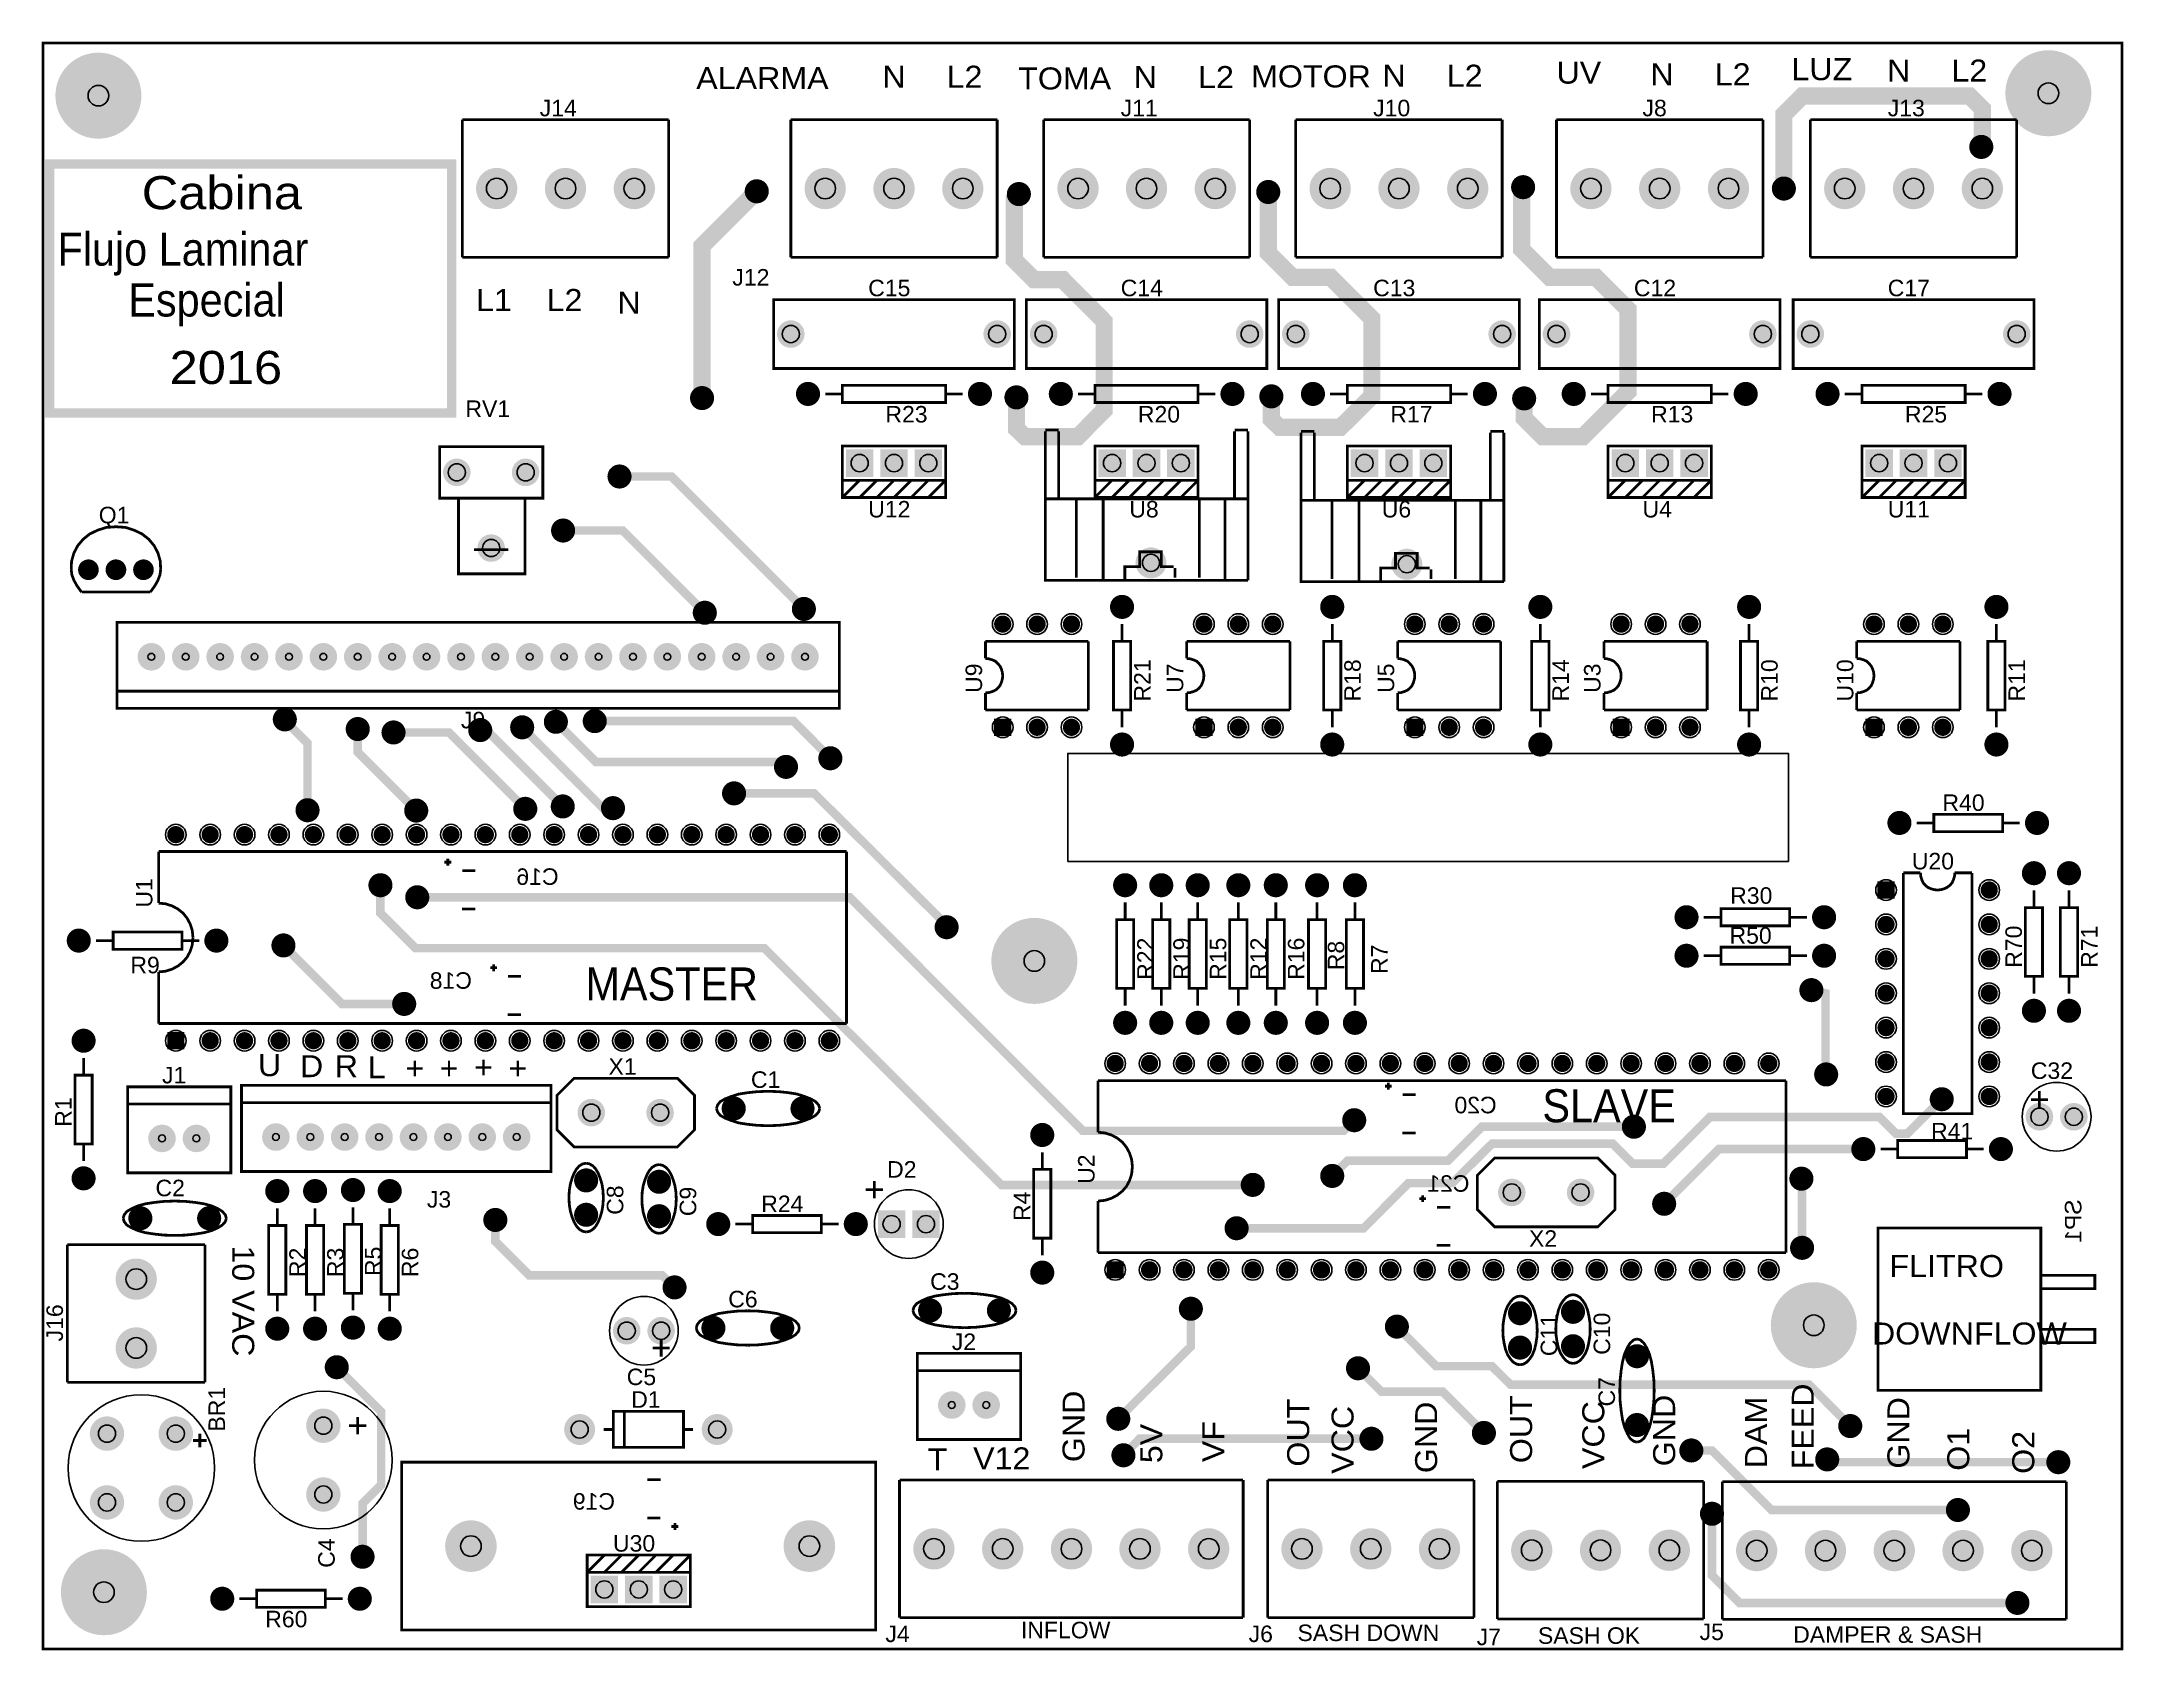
# Model space of a CAD drawing. Extents: x -3.03 to 3.03, y -2.34 to 2.34.
import ezdxf

# ---------------------------------------------------------------- set-up
doc = ezdxf.new("R2010")
doc.units = 0
doc.layers.get('0').update_dxf_attribs({"linetype": 'CONTINUOUS'})

msp = doc.modelspace()

# ---------------------------------------------------------------- texts
at = {"layer": '12632256'}
for s, height, width, p in [('ALARMA', 0.064, 1.09375, (-1.123, 2.2)), ('N', 0.064, 1.09375, (-0.582, 2.204)), ('L2', 0.064, 1.09375, (-0.395, 2.204)), ('TOMA', 0.064, 1.09375, (-0.187, 2.199)), ('N', 0.064, 1.09375, (0.149, 2.203)), ('L2', 0.064, 1.09375, (0.336, 2.203)), ('MOTOR', 0.064, 1.09375, (0.49, 2.205)), ('N', 0.064, 1.09375, (0.872, 2.207)), ('L2', 0.064, 1.09375, (1.059, 2.207)), ('UV', 0.064, 1.09375, (1.378, 2.216)), ('N', 0.064, 1.09375, (1.651, 2.211)), ('L2', 0.064, 1.09375, (1.838, 2.211)), ('LUZ', 0.064, 1.09375, (2.061, 2.226)), ('N', 0.064, 1.09375, (2.339, 2.222)), ('L2', 0.064, 1.09375, (2.526, 2.222)), ('J14', 0.048, 1.041667, (-1.578, 2.121)), ('J11', 0.048, 1.041667, (0.111, 2.121)), ('J10', 0.048, 1.041667, (0.845, 2.121)), ('J8', 0.048, 1.041667, (1.628, 2.121)), ('J13', 0.048, 1.041667, (2.341, 2.121)), ('Cabina', 0.096, 1.145833, (-2.735, 1.851)), ('Flujo Laminar', 0.096, 0.9375, (-2.98, 1.687)), ('Especial', 0.096, 0.9375, (-2.774, 1.539)), ('J12', 0.048, 1.041667, (-1.018, 1.629)), ('C15', 0.048, 1.041667, (-0.623, 1.598)), ('C14', 0.048, 1.041667, (0.111, 1.598)), ('C13', 0.048, 1.041667, (0.845, 1.598)), ('C12', 0.048, 1.041667, (1.603, 1.598)), ('C17', 0.048, 1.041667, (2.341, 1.598)), ('L1', 0.064, 1.09375, (-1.763, 1.555)), ('L2', 0.064, 1.09375, (-1.558, 1.555)), ('N', 0.064, 1.09375, (-1.352, 1.547)), ('2016', 0.096, 1.145833, (-2.654, 1.343)), ('RV1', 0.048, 1.041667, (-1.794, 1.247)), ('R23', 0.048, 1.041667, (-0.573, 1.231)), ('R20', 0.048, 1.041667, (0.161, 1.231)), ('R17', 0.048, 1.041667, (0.895, 1.231)), ('R13', 0.048, 1.041667, (1.653, 1.231)), ('R25', 0.048, 1.041667, (2.391, 1.231)), ('Q1', 0.048, 1.041667, (-2.86, 0.938)), ('U12', 0.048, 1.041667, (-0.623, 0.955)), ('U8', 0.048, 1.041667, (0.136, 0.955)), ('U6', 0.048, 1.041667, (0.87, 0.955)), ('U4', 0.048, 1.041667, (1.628, 0.955)), ('U11', 0.048, 1.041667, (2.341, 0.955)), ('J9', 0.048, 1.041667, (-1.807, 0.342)), ('R40', 0.048, 1.041667, (2.5, 0.102)), ('U20', 0.048, 1.041667, (2.411, -0.068)), ('R30', 0.048, 1.041667, (1.883, -0.168)), ('R50', 0.048, 1.041667, (1.881, -0.284)), ('R9', 0.048, 1.041667, (-2.768, -0.37)), ('MASTER', 0.096, 0.9375, (-1.445, -0.449)), ('U', 0.064, 1.09375, (-2.397, -0.669)), ('J1', 0.048, 1.041667, (-2.676, -0.69)), ('D', 0.064, 1.09375, (-2.275, -0.672)), ('R', 0.064, 1.09375, (-2.174, -0.672)), ('L', 0.064, 1.09375, (-2.078, -0.675)), ('+', 0.064, 1.09375, (-1.968, -0.678)), ('+', 0.064, 1.09375, (-1.869, -0.678)), ('+', 0.064, 1.09375, (-1.769, -0.675)), ('+', 0.064, 1.09375, (-1.669, -0.678)), ('X1', 0.048, 1.041667, (-1.378, -0.665)), ('C1', 0.048, 1.041667, (-0.964, -0.703)), ('C32', 0.048, 1.041667, (2.757, -0.677)), ('SLAVE', 0.096, 0.9375, (1.337, -0.803)), ('R41', 0.048, 1.041667, (2.467, -0.853)), ('D2', 0.048, 1.041667, (-0.568, -0.964)), ('C2', 0.048, 1.041667, (-2.695, -1.018)), ('J3', 0.048, 1.041667, (-1.906, -1.051)), ('R24', 0.048, 1.041667, (-0.934, -1.064)), ('X2', 0.048, 1.041667, (1.298, -1.165)), ('FLITRO', 0.064, 1.09375, (2.346, -1.253)), ('C3', 0.048, 1.041667, (-0.443, -1.29)), ('C6', 0.048, 1.041667, (-1.03, -1.341)), ('DOWNFLOW', 0.064, 1.09375, (2.295, -1.449)), ('J2', 0.048, 1.041667, (-0.38, -1.465)), ('C5', 0.048, 1.041667, (-1.325, -1.567)), ('D1', 0.048, 1.041667, (-1.312, -1.633)), ('T', 0.064, 1.09375, (-0.45, -1.815)), ('V12', 0.064, 1.09375, (-0.318, -1.812)), ('U30', 0.048, 1.041667, (-1.365, -2.051)), ('R60', 0.048, 1.041667, (-2.376, -2.271)), ('J4', 0.048, 1.041667, (-0.573, -2.314)), ('INFLOW', 0.048, 1.041667, (-0.179, -2.303)), ('J6', 0.048, 1.041667, (0.483, -2.314)), ('SASH DOWN', 0.048, 1.041667, (0.625, -2.311)), ('J7', 0.048, 1.041667, (1.146, -2.323)), ('SASH OK', 0.048, 1.041667, (1.324, -2.319)), ('J5', 0.048, 1.041667, (1.794, -2.308)), ('DAMPER & SASH', 0.048, 1.041667, (2.066, -2.316))]:
    msp.add_text(s, height=height, dxfattribs=dict(at, width=width)).set_placement(p)
for s, height, rotation, width, p in [('U9', 0.048, 90, 1.041667, (-0.292, 0.445)), ('R21', 0.048, 90, 1.041667, (0.198, 0.42)), ('U7', 0.048, 90, 1.041667, (0.293, 0.445)), ('R18', 0.048, 90, 1.041667, (0.809, 0.42)), ('U5', 0.048, 90, 1.041667, (0.906, 0.445)), ('R14', 0.048, 90, 1.041667, (1.414, 0.42)), ('U3', 0.048, 90, 1.041667, (1.506, 0.445)), ('R10', 0.048, 90, 1.041667, (2.021, 0.42)), ('U10', 0.048, 90, 1.041667, (2.241, 0.42)), ('R11', 0.048, 90, 1.041667, (2.74, 0.42)), ('U1', 0.048, 90, 1.041667, (-2.704, -0.179)), ('R70', 0.048, 90, 1.041667, (2.731, -0.354)), ('R71', 0.048, 90, 1.041667, (2.951, -0.354)), ('R22', 0.048, 90, 1.041667, (0.207, -0.389)), ('R19', 0.048, 90, 1.041667, (0.312, -0.389)), ('R15', 0.048, 90, 1.041667, (0.418, -0.389)), ('R12', 0.048, 90, 1.041667, (0.536, -0.389)), ('R16', 0.048, 90, 1.041667, (0.645, -0.389)), ('R8', 0.048, 90, 1.041667, (0.761, -0.361)), ('R7', 0.048, 90, 1.041667, (0.887, -0.372)), ('R1', 0.048, 90, 1.041667, (-2.939, -0.816)), ('U2', 0.048, 90, 1.041667, (0.035, -0.982)), ('C8', 0.048, 90, 1.041667, (-1.335, -1.072)), ('C9', 0.048, 90, 1.041667, (-1.123, -1.076)), ('R4', 0.048, 90, 1.041667, (-0.152, -1.09)), ('10 VAC', 0.064, -90, 1.09375, (-2.472, -1.161)), ('R2', 0.048, 90, 1.041667, (-2.258, -1.253)), ('R3', 0.048, 90, 1.041667, (-2.148, -1.253)), ('R5', 0.048, 90, 1.041667, (-2.038, -1.25)), ('R6', 0.048, 90, 1.041667, (-1.931, -1.253)), ('J16', 0.048, 90, 1.041667, (-2.964, -1.44)), ('C11', 0.048, 90, 1.041667, (1.38, -1.483)), ('C10', 0.048, 90, 1.041667, (1.534, -1.479)), ('C7', 0.048, 90, 1.041667, (1.548, -1.629)), ('FEED', 0.064, 90, 1.09375, (2.126, -1.812)), ('BR1', 0.048, 90, 1.041667, (-2.493, -1.702)), ('GND', 0.064, 90, 1.09375, (0.006, -1.791)), ('OUT', 0.064, 90, 1.09375, (0.659, -1.804)), ('VCC', 0.064, 90, 1.09375, (0.788, -1.825)), ('GND', 0.064, 90, 1.09375, (1.031, -1.823)), ('OUT', 0.064, 90, 1.09375, (1.307, -1.794)), ('VCC', 0.064, 90, 1.09375, (1.517, -1.811)), ('GND', 0.064, 90, 1.09375, (1.723, -1.803)), ('DAM', 0.064, 90, 1.09375, (1.99, -1.809)), ('GND', 0.064, 90, 1.09375, (2.404, -1.81)), ('5V', 0.064, 90, 1.09375, (0.232, -1.794)), ('VF', 0.064, 90, 1.09375, (0.412, -1.791)), ('O1', 0.064, 90, 1.09375, (2.578, -1.816)), ('O2', 0.064, 90, 1.09375, (2.767, -1.825)), ('C4', 0.048, 90, 1.041667, (-2.174, -2.098))]:
    msp.add_text(s, height=height, rotation=rotation, dxfattribs=dict(at, width=width)).set_placement(p)
at = {"layer": '12632256', "text_generation_flag": 2, "width": 1.041667}
for s, p in [('C16', (-1.523, -0.113)), ('C18', (-1.775, -0.415)), ('C20', (1.204, -0.777)), ('C21', (1.125, -1.005)), ('C19', (-1.359, -1.929))]:
    msp.add_text(s, height=0.048, dxfattribs=at).set_placement(p)
msp.add_text('SP1', height=0.048, rotation=90, dxfattribs=at).set_placement((2.904, -1.027))

# ---------------------------------------------------------------- blocks, each defined once
blk = doc.blocks.new('EPAD')
at = {"const_width": 0.5}
blk.add_lwpolyline([(-0.25, 0, 1), (0.25, 0, 1)], format="xyb", close=True, dxfattribs=at)
blk = doc.blocks.new('RPAD')
blk.add_trace([(-0.5, -0.5), (-0.5, 0.5), (0.5, -0.5), (0.5, 0.5)])

# ---------------------------------------------------------------- linework, layer by layer
for points, const_width in [([(-3.022, -2.334), (3.022, -2.334), (3.022, 2.334), (-3.022, 2.334), (-3.022, -2.334)], 0.008), ([(2.039, 1.911), (2.039, 2.126), (2.093, 2.18), (2.579, 2.18), (2.616, 2.143), (2.616, 2.036), (2.613, 2.032)], 0.05), ([(-1.803, 2.111), (-1.803, 1.711)], 0.008), ([(-1.203, 2.111), (-1.803, 2.111)], 0.008), ([(-1.203, 2.111), (-1.203, 1.711)], 0.008), ([(-0.848, 2.111), (-0.848, 1.711)], 0.008), ([(-0.248, 2.111), (-0.848, 2.111)], 0.008), ([(-0.248, 2.111), (-0.248, 1.711)], 0.008), ([(-0.113, 2.111), (-0.113, 1.711)], 0.008), ([(0.486, 2.111), (-0.113, 2.111)], 0.008), ([(0.486, 2.111), (0.486, 1.711)], 0.008), ([(0.62, 2.111), (0.62, 1.711)], 0.008), ([(1.22, 2.111), (0.62, 2.111)], 0.008), ([(1.22, 2.111), (1.22, 1.711)], 0.008), ([(1.378, 2.111), (1.378, 1.711)], 0.008), ([(1.978, 2.111), (1.378, 2.111)], 0.008), ([(1.978, 2.111), (1.978, 1.711)], 0.008), ([(2.116, 2.111), (2.116, 1.711)], 0.008), ([(2.716, 2.111), (2.116, 2.111)], 0.008), ([(2.716, 2.111), (2.716, 1.711)], 0.008), ([(-3.003, 1.259), (-1.834, 1.259), (-1.834, 1.982), (-3.003, 1.982), (-3.003, 1.259)], 0.027), ([(1.284, 1.301), (1.284, 1.244), (1.338, 1.19), (1.455, 1.19), (1.586, 1.321), (1.586, 1.56), (1.493, 1.653), (1.358, 1.653), (1.277, 1.734), (1.277, 1.911), (1.281, 1.915)], 0.05), ([(-1.106, 1.302), (-1.106, 1.744), (-0.947, 1.903)], 0.05), ([(-0.192, 1.304), (-0.192, 1.213), (-0.168, 1.19), (-0.013, 1.19), (0.063, 1.267), (0.063, 1.525), (-0.057, 1.646), (-0.141, 1.646), (-0.198, 1.703), (-0.198, 1.881), (-0.185, 1.895)], 0.05), ([(0.549, 1.307), (0.549, 1.24), (0.573, 1.217), (0.75, 1.217), (0.841, 1.307), (0.841, 1.533), (0.721, 1.653), (0.611, 1.653), (0.54, 1.724), (0.54, 1.901)], 0.05), ([(-1.803, 1.711), (-1.203, 1.711)], 0.008), ([(-0.848, 1.711), (-0.248, 1.711)], 0.008), ([(-0.113, 1.711), (0.486, 1.711)], 0.008), ([(0.62, 1.711), (1.22, 1.711)], 0.008), ([(1.378, 1.711), (1.978, 1.711)], 0.008), ([(2.116, 1.711), (2.716, 1.711)], 0.008), ([(-0.898, 1.388), (-0.198, 1.388), (-0.198, 1.588), (-0.898, 1.588), (-0.898, 1.388)], 0.008), ([(-0.163, 1.388), (0.536, 1.388), (0.536, 1.588), (-0.163, 1.588), (-0.163, 1.388)], 0.008), ([(0.57, 1.388), (1.27, 1.388), (1.27, 1.588), (0.57, 1.588), (0.57, 1.388)], 0.008), ([(1.328, 1.388), (2.028, 1.388), (2.028, 1.588), (1.328, 1.588), (1.328, 1.388)], 0.008), ([(2.066, 1.388), (2.766, 1.388), (2.766, 1.588), (2.066, 1.588), (2.066, 1.388)], 0.008), ([(-0.698, 1.289), (-0.398, 1.289), (-0.398, 1.339), (-0.698, 1.339), (-0.698, 1.289)], 0.008), ([(0.036, 1.289), (0.336, 1.289), (0.336, 1.339), (0.036, 1.339), (0.036, 1.289)], 0.008), ([(0.77, 1.289), (1.07, 1.289), (1.07, 1.339), (0.77, 1.339), (0.77, 1.289)], 0.008), ([(1.528, 1.289), (1.828, 1.289), (1.828, 1.339), (1.528, 1.339), (1.528, 1.289)], 0.008), ([(2.266, 1.289), (2.566, 1.289), (2.566, 1.339), (2.266, 1.339), (2.266, 1.289)], 0.008), ([(-0.698, 1.314), (-0.748, 1.314)], 0.008), ([(-0.348, 1.314), (-0.398, 1.314)], 0.008), ([(0.036, 1.314), (-0.013, 1.314)], 0.008), ([(0.386, 1.314), (0.336, 1.314)], 0.008), ([(0.77, 1.314), (0.72, 1.314)], 0.008), ([(1.12, 1.314), (1.07, 1.314)], 0.008), ([(1.528, 1.314), (1.478, 1.314)], 0.008), ([(1.878, 1.314), (1.828, 1.314)], 0.008), ([(2.266, 1.314), (2.216, 1.314)], 0.008), ([(2.616, 1.314), (2.566, 1.314)], 0.008), ([(-0.069, 1.209), (-0.108, 1.209)], 0.008), ([(0.481, 1.209), (0.442, 1.209)], 0.008), ([(-1.869, 1.011), (-1.569, 1.011), (-1.569, 1.161), (-1.869, 1.161), (-1.869, 1.011)], 0.008), ([(-0.698, 1.063), (-0.398, 1.063), (-0.398, 1.163), (-0.698, 1.163), (-0.698, 1.063)], 0.008), ([(0.481, 0.772), (-0.108, 0.772), (-0.108, 1.205)], 0.008), ([(-0.069, 1.205), (-0.069, 1.009)], 0.008), ([(0.036, 1.063), (0.336, 1.063), (0.336, 1.163), (0.036, 1.163), (0.036, 1.063)], 0.008), ([(0.442, 1.205), (0.442, 1.009)], 0.008), ([(0.481, 0.772), (0.481, 1.205)], 0.008), ([(0.674, 1.205), (0.635, 1.205)], 0.008), ([(1.225, 0.768), (0.635, 0.768), (0.635, 1.201)], 0.008), ([(0.674, 1.201), (0.674, 1.005)], 0.008), ([(0.77, 1.063), (1.07, 1.063), (1.07, 1.163), (0.77, 1.163), (0.77, 1.063)], 0.008), ([(1.225, 1.205), (1.186, 1.205)], 0.008), ([(1.186, 1.201), (1.186, 1.005)], 0.008), ([(1.225, 0.768), (1.225, 1.201)], 0.008), ([(1.528, 1.063), (1.828, 1.063), (1.828, 1.163), (1.528, 1.163), (1.528, 1.063)], 0.008), ([(2.266, 1.063), (2.566, 1.063), (2.566, 1.163), (2.266, 1.163), (2.266, 1.063)], 0.008), ([(-0.81, 0.689), (-1.195, 1.074), (-1.346, 1.074)], 0.025), ([(-0.398, 1.063), (-0.398, 1.013), (-0.698, 1.013), (-0.698, 1.063)], 0.008), ([(-0.648, 1.063), (-0.698, 1.013)], 0.008), ([(-0.598, 1.063), (-0.648, 1.013)], 0.008), ([(-0.548, 1.063), (-0.598, 1.013)], 0.008), ([(-0.498, 1.063), (-0.548, 1.013)], 0.008), ([(-0.448, 1.063), (-0.498, 1.013)], 0.008), ([(-0.398, 1.063), (-0.448, 1.013)], 0.008), ([(0.336, 1.063), (0.336, 1.013), (0.036, 1.013), (0.036, 1.063)], 0.008), ([(0.086, 1.063), (0.036, 1.013)], 0.008), ([(0.136, 1.063), (0.086, 1.013)], 0.008), ([(0.186, 1.063), (0.136, 1.013)], 0.008), ([(0.236, 1.063), (0.186, 1.013)], 0.008), ([(0.286, 1.063), (0.236, 1.013)], 0.008), ([(0.336, 1.063), (0.286, 1.013)], 0.008), ([(1.07, 1.063), (1.07, 1.013), (0.77, 1.013), (0.77, 1.063)], 0.008), ([(0.82, 1.063), (0.77, 1.013)], 0.008), ([(0.87, 1.063), (0.82, 1.013)], 0.008), ([(0.92, 1.063), (0.87, 1.013)], 0.008), ([(0.97, 1.063), (0.92, 1.013)], 0.008), ([(1.02, 1.063), (0.97, 1.013)], 0.008), ([(1.07, 1.063), (1.02, 1.013)], 0.008), ([(1.828, 1.063), (1.828, 1.013), (1.528, 1.013), (1.528, 1.063)], 0.008), ([(1.578, 1.063), (1.528, 1.013)], 0.008), ([(1.628, 1.063), (1.578, 1.013)], 0.008), ([(1.678, 1.063), (1.628, 1.013)], 0.008), ([(1.728, 1.063), (1.678, 1.013)], 0.008), ([(1.778, 1.063), (1.728, 1.013)], 0.008), ([(1.828, 1.063), (1.778, 1.013)], 0.008), ([(2.566, 1.063), (2.566, 1.013), (2.266, 1.013), (2.266, 1.063)], 0.008), ([(2.316, 1.063), (2.266, 1.013)], 0.008), ([(2.366, 1.063), (2.316, 1.013)], 0.008), ([(2.416, 1.063), (2.366, 1.013)], 0.008), ([(2.466, 1.063), (2.416, 1.013)], 0.008), ([(2.516, 1.063), (2.466, 1.013)], 0.008), ([(2.566, 1.063), (2.516, 1.013)], 0.008), ([(-1.814, 0.791), (-1.621, 0.791), (-1.621, 1.011), (-1.814, 1.011), (-1.814, 0.791)], 0.008), ([(0.481, 1.009), (-0.104, 1.009)], 0.008), ([(-0.018, 0.78), (-0.018, 1.009)], 0.008), ([(0.06, 0.776), (0.06, 1.009)], 0.008), ([(0.34, 0.78), (0.34, 1.009)], 0.008), ([(0.414, 0.776), (0.414, 1.005)], 0.008), ([(1.225, 1.005), (0.639, 1.005)], 0.008), ([(0.725, 0.776), (0.725, 1.005)], 0.008), ([(0.804, 0.772), (0.804, 1.005)], 0.008), ([(1.084, 0.776), (1.084, 1.005)], 0.008), ([(1.158, 0.772), (1.158, 1.001)], 0.008), ([(-2.94, 0.803), (-2.939, 0.828), (-2.932, 0.852), (-2.921, 0.873), (-2.905, 0.892), (-2.886, 0.907), (-2.863, 0.918), (-2.838, 0.926), (-2.81, 0.928)], 0.008), ([(-2.68, 0.803), (-2.681, 0.828), (-2.688, 0.852), (-2.699, 0.873), (-2.715, 0.892), (-2.734, 0.907), (-2.757, 0.918), (-2.782, 0.926), (-2.81, 0.928)], 0.008), ([(-1.098, 0.678), (-1.337, 0.917), (-1.51, 0.917)], 0.025), ([(-1.669, 0.861), (-1.769, 0.861)], 0.008), ([(0.265, 0.812), (0.229, 0.812), (0.229, 0.855), (0.166, 0.855), (0.166, 0.816), (0.166, 0.812), (0.123, 0.812)], 0.008), ([(1.009, 0.808), (0.973, 0.808), (0.973, 0.851), (0.91, 0.851), (0.91, 0.812), (0.91, 0.808), (0.867, 0.808)], 0.008), ([(-2.94, 0.803), (-2.938, 0.788), (-2.932, 0.772), (-2.923, 0.756), (-2.91, 0.738)], 0.008), ([(-2.68, 0.803), (-2.682, 0.788), (-2.688, 0.772), (-2.697, 0.756), (-2.71, 0.738)], 0.008), ([(0.123, 0.816), (0.123, 0.776)], 0.008), ([(0.269, 0.78), (0.269, 0.808)], 0.008), ([(0.867, 0.812), (0.867, 0.772)], 0.008), ([(1.013, 0.776), (1.013, 0.804)], 0.008), ([(-2.91, 0.738), (-2.71, 0.738)], 0.008), ([(-2.807, 0.4), (-0.707, 0.4), (-0.707, 0.65), (-2.807, 0.65), (-2.807, 0.4)], 0.008), ([(0.115, 0.645), (0.115, 0.595)], 0.008), ([(0.726, 0.645), (0.726, 0.595)], 0.008), ([(1.331, 0.645), (1.331, 0.595)], 0.008), ([(1.938, 0.645), (1.938, 0.595)], 0.008), ([(2.657, 0.645), (2.657, 0.595)], 0.008), ([(-0.282, 0.545), (-0.282, 0.595)], 0.008), ([(-0.282, 0.595), (0.017, 0.595)], 0.008), ([(-0.232, 0.495), (-0.233, 0.505), (-0.236, 0.515), (-0.24, 0.523), (-0.246, 0.53), (-0.253, 0.537), (-0.262, 0.541), (-0.272, 0.544), (-0.282, 0.545)], 0.008), ([(0.017, 0.395), (0.017, 0.595)], 0.008), ([(0.09, 0.395), (0.14, 0.395), (0.14, 0.595), (0.09, 0.595), (0.09, 0.395)], 0.008), ([(0.303, 0.545), (0.303, 0.595)], 0.008), ([(0.303, 0.595), (0.603, 0.595)], 0.008), ([(0.353, 0.495), (0.352, 0.505), (0.349, 0.515), (0.345, 0.523), (0.339, 0.53), (0.332, 0.537), (0.323, 0.541), (0.313, 0.544), (0.303, 0.545)], 0.008), ([(0.603, 0.395), (0.603, 0.595)], 0.008), ([(0.701, 0.395), (0.751, 0.395), (0.751, 0.595), (0.701, 0.595), (0.701, 0.395)], 0.008), ([(0.916, 0.545), (0.916, 0.595)], 0.008), ([(0.916, 0.595), (1.216, 0.595)], 0.008), ([(0.966, 0.495), (0.965, 0.505), (0.962, 0.515), (0.958, 0.523), (0.952, 0.53), (0.945, 0.537), (0.936, 0.541), (0.926, 0.544), (0.916, 0.545)], 0.008), ([(1.216, 0.395), (1.216, 0.595)], 0.008), ([(1.306, 0.395), (1.356, 0.395), (1.356, 0.595), (1.306, 0.595), (1.306, 0.395)], 0.008), ([(1.516, 0.545), (1.516, 0.595)], 0.008), ([(1.516, 0.595), (1.816, 0.595)], 0.008), ([(1.566, 0.495), (1.565, 0.505), (1.562, 0.515), (1.558, 0.523), (1.552, 0.53), (1.545, 0.537), (1.536, 0.541), (1.526, 0.544), (1.516, 0.545)], 0.008), ([(1.816, 0.395), (1.816, 0.595)], 0.008), ([(1.913, 0.395), (1.963, 0.395), (1.963, 0.595), (1.913, 0.595), (1.913, 0.395)], 0.008), ([(2.251, 0.545), (2.251, 0.595)], 0.008), ([(2.251, 0.595), (2.551, 0.595)], 0.008), ([(2.301, 0.495), (2.3, 0.505), (2.297, 0.515), (2.293, 0.523), (2.287, 0.53), (2.28, 0.537), (2.271, 0.541), (2.261, 0.544), (2.251, 0.545)], 0.008), ([(2.551, 0.395), (2.551, 0.595)], 0.008), ([(2.632, 0.395), (2.682, 0.395), (2.682, 0.595), (2.632, 0.595), (2.632, 0.395)], 0.008), ([(-0.232, 0.495), (-0.233, 0.485), (-0.236, 0.475), (-0.24, 0.466), (-0.246, 0.459), (-0.253, 0.453), (-0.262, 0.449), (-0.272, 0.446), (-0.282, 0.445)], 0.008), ([(0.353, 0.495), (0.352, 0.485), (0.349, 0.475), (0.345, 0.466), (0.339, 0.459), (0.332, 0.453), (0.323, 0.449), (0.313, 0.446), (0.303, 0.445)], 0.008), ([(0.966, 0.495), (0.965, 0.485), (0.962, 0.475), (0.958, 0.466), (0.952, 0.459), (0.945, 0.453), (0.936, 0.449), (0.926, 0.446), (0.916, 0.445)], 0.008), ([(1.566, 0.495), (1.565, 0.485), (1.562, 0.475), (1.558, 0.466), (1.552, 0.459), (1.545, 0.453), (1.536, 0.449), (1.526, 0.446), (1.516, 0.445)], 0.008), ([(2.301, 0.495), (2.3, 0.485), (2.297, 0.475), (2.293, 0.466), (2.287, 0.459), (2.28, 0.453), (2.271, 0.449), (2.261, 0.446), (2.251, 0.445)], 0.008), ([(-0.707, 0.45), (-2.807, 0.45)], 0.008), ([(-0.282, 0.395), (-0.282, 0.445)], 0.008), ([(0.303, 0.395), (0.303, 0.445)], 0.008), ([(0.916, 0.395), (0.916, 0.445)], 0.008), ([(1.516, 0.395), (1.516, 0.445)], 0.008), ([(2.251, 0.395), (2.251, 0.445)], 0.008), ([(-2.253, 0.104), (-2.253, 0.299), (-2.319, 0.365), (-2.319, 0.368)], 0.025), ([(-1.531, 0.361), (-1.414, 0.244), (-0.877, 0.244), (-0.862, 0.23)], 0.025), ([(-1.418, 0.363), (-0.84, 0.363), (-0.733, 0.255)], 0.025), ([(-0.282, 0.395), (0.017, 0.395)], 0.008), ([(0.115, 0.395), (0.115, 0.345)], 0.008), ([(0.303, 0.395), (0.603, 0.395)], 0.008), ([(0.726, 0.395), (0.726, 0.345)], 0.008), ([(0.916, 0.395), (1.216, 0.395)], 0.008), ([(1.331, 0.395), (1.331, 0.345)], 0.008), ([(1.516, 0.395), (1.816, 0.395)], 0.008), ([(1.938, 0.395), (1.938, 0.345)], 0.008), ([(2.251, 0.395), (2.551, 0.395)], 0.008), ([(2.657, 0.395), (2.657, 0.345)], 0.008), ([(-1.937, 0.103), (-2.107, 0.273), (-2.107, 0.34)], 0.025), ([(-1.62, 0.108), (-1.842, 0.33), (-2.003, 0.33)], 0.025), ([(-1.511, 0.115), (-1.733, 0.337), (-1.751, 0.337)], 0.025), ([(-1.365, 0.11), (-1.394, 0.11), (-1.629, 0.345)], 0.025), ([(-1.013, 0.153), (-0.78, 0.153), (-0.403, -0.222), (-0.403, -0.228), (-0.395, -0.236)], 0.025), ([(2.425, 0.067), (2.475, 0.067)], 0.008), ([(2.475, 0.042), (2.675, 0.042), (2.675, 0.092), (2.475, 0.092), (2.475, 0.042)], 0.008), ([(2.675, 0.067), (2.725, 0.067)], 0.008), ([(-2.686, -0.166), (-2.686, -0.016)], 0.008), ([(-2.686, -0.016), (-0.686, -0.016)], 0.008), ([(-1.835, -0.047), (-1.855, -0.047)], 0.008), ([(-1.845, -0.057), (-1.845, -0.037)], 0.008), ([(-0.686, -0.016), (-0.686, -0.516)], 0.008), ([(-2.041, -0.114), (-2.041, -0.195), (-1.939, -0.297), (-0.925, -0.297), (-0.236, -0.985), (0.495, -0.985)], 0.025), ([(-1.765, -0.072), (-1.803, -0.072)], 0.008), ([(2.386, -0.078), (2.436, -0.078)], 0.008), ([(2.386, -0.078), (2.386, -0.778), (2.586, -0.778), (2.586, -0.078)], 0.008), ([(2.486, -0.128), (2.476, -0.127), (2.466, -0.124), (2.457, -0.12), (2.45, -0.114), (2.444, -0.107), (2.44, -0.098), (2.437, -0.088), (2.436, -0.078)], 0.008), ([(2.486, -0.128), (2.496, -0.127), (2.506, -0.124), (2.514, -0.12), (2.522, -0.114), (2.528, -0.107), (2.532, -0.098), (2.535, -0.088), (2.536, -0.078)], 0.008), ([(2.536, -0.078), (2.586, -0.078)], 0.008), ([(-2.586, -0.266), (-2.588, -0.246), (-2.594, -0.227), (-2.603, -0.21), (-2.615, -0.195), (-2.63, -0.183), (-2.647, -0.174), (-2.666, -0.168), (-2.686, -0.166)], 0.008), ([(-1.934, -0.149), (-0.677, -0.149), (0.001, -0.828), (0.759, -0.828), (0.79, -0.797)], 0.025), ([(-1.765, -0.183), (-1.804, -0.183)], 0.008), ([(0.124, -0.164), (0.124, -0.214)], 0.008), ([(0.229, -0.164), (0.229, -0.214)], 0.008), ([(0.335, -0.164), (0.335, -0.214)], 0.008), ([(0.453, -0.164), (0.453, -0.214)], 0.008), ([(0.562, -0.164), (0.562, -0.214)], 0.008), ([(0.682, -0.214), (0.682, -0.164)], 0.008), ([(0.792, -0.214), (0.792, -0.164)], 0.008), ([(1.856, -0.232), (2.056, -0.232), (2.056, -0.182), (1.856, -0.182), (1.856, -0.232)], 0.008), ([(2.741, -0.379), (2.791, -0.379), (2.791, -0.179), (2.741, -0.179), (2.741, -0.379)], 0.008), ([(2.766, -0.179), (2.766, -0.129)], 0.008), ([(2.843, -0.379), (2.893, -0.379), (2.893, -0.179), (2.843, -0.179), (2.843, -0.379)], 0.008), ([(2.868, -0.129), (2.868, -0.179)], 0.008), ([(0.099, -0.414), (0.149, -0.414), (0.149, -0.214), (0.099, -0.214), (0.099, -0.414)], 0.008), ([(0.204, -0.414), (0.254, -0.414), (0.254, -0.214), (0.204, -0.214), (0.204, -0.414)], 0.008), ([(0.31, -0.414), (0.36, -0.414), (0.36, -0.214), (0.31, -0.214), (0.31, -0.414)], 0.008), ([(0.428, -0.414), (0.478, -0.414), (0.478, -0.214), (0.428, -0.214), (0.428, -0.414)], 0.008), ([(0.537, -0.414), (0.587, -0.414), (0.587, -0.214), (0.537, -0.214), (0.537, -0.414)], 0.008), ([(0.657, -0.414), (0.707, -0.414), (0.707, -0.214), (0.657, -0.214), (0.657, -0.414)], 0.008), ([(0.767, -0.414), (0.817, -0.414), (0.817, -0.214), (0.767, -0.214), (0.767, -0.414)], 0.008), ([(1.856, -0.207), (1.806, -0.207)], 0.008), ([(2.106, -0.207), (2.056, -0.207)], 0.008), ([(-2.818, -0.275), (-2.868, -0.275)], 0.008), ([(-2.818, -0.3), (-2.618, -0.3), (-2.618, -0.25), (-2.818, -0.25), (-2.818, -0.3)], 0.008), ([(-2.586, -0.266), (-2.588, -0.287), (-2.594, -0.306), (-2.603, -0.323), (-2.615, -0.337), (-2.63, -0.349), (-2.647, -0.358), (-2.666, -0.364), (-2.686, -0.366)], 0.008), ([(-2.568, -0.275), (-2.618, -0.275)], 0.008), ([(-2.323, -0.289), (-2.153, -0.459), (-1.972, -0.459)], 0.025), ([(1.856, -0.344), (2.056, -0.344), (2.056, -0.294), (1.856, -0.294), (1.856, -0.344)], 0.008), ([(-2.686, -0.516), (-2.686, -0.366)], 0.008), ([(-1.702, -0.354), (-1.722, -0.354)], 0.008), ([(-1.712, -0.364), (-1.712, -0.344)], 0.008), ([(1.806, -0.319), (1.856, -0.319)], 0.008), ([(2.056, -0.319), (2.106, -0.319)], 0.008), ([(-1.632, -0.379), (-1.67, -0.379)], 0.008), ([(0.124, -0.414), (0.124, -0.464)], 0.008), ([(0.229, -0.414), (0.229, -0.464)], 0.008), ([(0.335, -0.414), (0.335, -0.464)], 0.008), ([(0.453, -0.414), (0.453, -0.464)], 0.008), ([(0.562, -0.414), (0.562, -0.464)], 0.008), ([(0.682, -0.464), (0.682, -0.414)], 0.008), ([(0.792, -0.464), (0.792, -0.414)], 0.008), ([(2.119, -0.419), (2.16, -0.428), (2.16, -0.664), (2.162, -0.664)], 0.025), ([(2.766, -0.429), (2.766, -0.379)], 0.008), ([(2.868, -0.379), (2.868, -0.429)], 0.008), ([(-2.686, -0.516), (-0.686, -0.516)], 0.008), ([(-1.632, -0.49), (-1.671, -0.49)], 0.008), ([(-2.929, -0.866), (-2.879, -0.866), (-2.879, -0.666), (-2.929, -0.666), (-2.929, -0.866)], 0.008), ([(-2.904, -0.666), (-2.904, -0.616)], 0.008), ([(-2.776, -0.95), (-2.476, -0.95), (-2.476, -0.7), (-2.776, -0.7), (-2.776, -0.95)], 0.008), ([(-2.445, -0.946), (-1.545, -0.946), (-1.545, -0.696), (-2.445, -0.696), (-2.445, -0.946)], 0.008), ([(-1.478, -0.675), (-1.178, -0.675), (-1.128, -0.725), (-1.128, -0.825), (-1.178, -0.875), (-1.478, -0.875), (-1.528, -0.825), (-1.528, -0.725), (-1.478, -0.675)], 0.008), ([(-1.064, -0.763), (-1.061, -0.753), (-1.053, -0.743), (-1.039, -0.735), (-1.021, -0.728), (-0.999, -0.721), (-0.973, -0.717), (-0.945, -0.714), (-0.914, -0.713)], 0.008), ([(-0.764, -0.763), (-0.767, -0.753), (-0.776, -0.743), (-0.79, -0.735), (-0.808, -0.728), (-0.83, -0.721), (-0.855, -0.717), (-0.883, -0.714), (-0.914, -0.713)], 0.008), ([(0.045, -0.832), (0.045, -0.682)], 0.008), ([(0.045, -0.682), (2.045, -0.682)], 0.008), ([(0.448, -1.111), (0.817, -1.111), (0.948, -0.98), (1.075, -0.98), (1.191, -0.865), (1.541, -0.865), (1.599, -0.923), (1.689, -0.923), (1.824, -0.788), (2.317, -0.788), (2.365, -0.836), (2.398, -0.836), (2.498, -0.736)], 0.025), ([(0.899, -0.698), (0.879, -0.698)], 0.008), ([(0.889, -0.708), (0.889, -0.688)], 0.008), ([(0.969, -0.723), (0.931, -0.723)], 0.008), ([(2.045, -0.682), (2.045, -1.182)], 0.008), ([(2.782, -0.712), (2.782, -0.762)], 0.008), ([(-2.776, -0.75), (-2.476, -0.75)], 0.008), ([(-2.445, -0.746), (-1.545, -0.746)], 0.008), ([(-1.064, -0.763), (-1.061, -0.773), (-1.053, -0.783), (-1.039, -0.791), (-1.021, -0.798), (-0.999, -0.805), (-0.973, -0.809), (-0.945, -0.812), (-0.914, -0.813)], 0.008), ([(-0.764, -0.763), (-0.767, -0.773), (-0.776, -0.783), (-0.79, -0.791), (-0.808, -0.798), (-0.83, -0.805), (-0.855, -0.809), (-0.883, -0.812), (-0.914, -0.813)], 0.008), ([(2.757, -0.737), (2.807, -0.737)], 0.008), ([(0.145, -0.932), (0.143, -0.912), (0.137, -0.893), (0.128, -0.876), (0.116, -0.861), (0.101, -0.849), (0.084, -0.84), (0.065, -0.834), (0.045, -0.832)], 0.008), ([(1.603, -0.816), (1.161, -0.816), (1.062, -0.915), (0.77, -0.915), (0.726, -0.959)], 0.025), ([(0.969, -0.834), (0.93, -0.834)], 0.008), ([(-2.904, -0.916), (-2.904, -0.866)], 0.008), ([(-0.117, -0.94), (-0.117, -0.89)], 0.008), ([(1.498, -1.107), (1.198, -1.107), (1.148, -1.057), (1.148, -0.957), (1.198, -0.907), (1.498, -0.907), (1.548, -0.957), (1.548, -1.057), (1.498, -1.107)], 0.008), ([(2.27, -0.881), (1.85, -0.881), (1.691, -1.04)], 0.025), ([(2.32, -0.881), (2.37, -0.881)], 0.008), ([(2.37, -0.906), (2.57, -0.906), (2.57, -0.856), (2.37, -0.856), (2.37, -0.906)], 0.008), ([(2.57, -0.881), (2.62, -0.881)], 0.008), ([(-1.443, -0.922), (-1.453, -0.924), (-1.463, -0.93), (-1.471, -0.939), (-1.478, -0.951), (-1.484, -0.966), (-1.489, -0.983), (-1.492, -1.002), (-1.493, -1.022)], 0.008), ([(-1.443, -0.922), (-1.433, -0.924), (-1.423, -0.93), (-1.415, -0.939), (-1.408, -0.951), (-1.402, -0.966), (-1.397, -0.983), (-1.394, -1.002), (-1.393, -1.022)], 0.008), ([(-1.231, -0.926), (-1.241, -0.928), (-1.251, -0.934), (-1.259, -0.943), (-1.266, -0.955), (-1.272, -0.97), (-1.277, -0.987), (-1.28, -1.006), (-1.281, -1.026)], 0.008), ([(-1.231, -0.926), (-1.221, -0.928), (-1.211, -0.934), (-1.203, -0.943), (-1.196, -0.955), (-1.19, -0.97), (-1.185, -0.987), (-1.182, -1.006), (-1.181, -1.026)], 0.008), ([(-0.142, -1.14), (-0.092, -1.14), (-0.092, -0.94), (-0.142, -0.94), (-0.142, -1.14)], 0.008), ([(0.145, -0.932), (0.143, -0.953), (0.137, -0.972), (0.128, -0.989), (0.116, -1.003), (0.101, -1.015), (0.084, -1.024), (0.065, -1.03), (0.045, -1.032)], 0.008), ([(2.092, -1.168), (2.092, -0.969), (2.09, -0.967)], 0.025), ([(-2.789, -1.082), (-2.786, -1.072), (-2.778, -1.062), (-2.764, -1.054), (-2.746, -1.046), (-2.724, -1.04), (-2.698, -1.036), (-2.67, -1.033), (-2.639, -1.032)], 0.008), ([(-2.489, -1.082), (-2.492, -1.072), (-2.501, -1.062), (-2.514, -1.054), (-2.532, -1.046), (-2.554, -1.04), (-2.58, -1.036), (-2.608, -1.033), (-2.639, -1.032)], 0.008), ([(-1.443, -1.122), (-1.453, -1.12), (-1.463, -1.114), (-1.471, -1.105), (-1.478, -1.093), (-1.484, -1.078), (-1.489, -1.061), (-1.492, -1.042), (-1.493, -1.022)], 0.008), ([(-1.443, -1.122), (-1.433, -1.12), (-1.423, -1.114), (-1.415, -1.105), (-1.408, -1.093), (-1.402, -1.078), (-1.397, -1.061), (-1.394, -1.042), (-1.393, -1.022)], 0.008), ([(-1.231, -1.126), (-1.241, -1.124), (-1.251, -1.118), (-1.259, -1.109), (-1.266, -1.097), (-1.272, -1.082), (-1.277, -1.065), (-1.28, -1.046), (-1.281, -1.026)], 0.008), ([(-1.231, -1.126), (-1.221, -1.124), (-1.211, -1.118), (-1.203, -1.109), (-1.196, -1.097), (-1.19, -1.082), (-1.185, -1.065), (-1.182, -1.046), (-1.181, -1.026)], 0.008), ([(-0.63, -0.999), (-0.58, -0.999)], 0.008), ([(-0.605, -0.974), (-0.605, -1.024)], 0.008), ([(0.045, -1.182), (0.045, -1.032)], 0.008), ([(0.999, -1.025), (0.979, -1.025)], 0.008), ([(0.989, -1.035), (0.989, -1.015)], 0.008), ([(-2.789, -1.082), (-2.786, -1.092), (-2.778, -1.102), (-2.764, -1.11), (-2.746, -1.118), (-2.724, -1.124), (-2.698, -1.128), (-2.67, -1.131), (-2.639, -1.132)], 0.008), ([(-2.489, -1.082), (-2.492, -1.092), (-2.501, -1.102), (-2.514, -1.11), (-2.532, -1.118), (-2.554, -1.124), (-2.58, -1.128), (-2.608, -1.131), (-2.639, -1.132)], 0.008), ([(-2.341, -1.053), (-2.341, -1.103)], 0.008), ([(-2.231, -1.053), (-2.231, -1.103)], 0.008), ([(-2.121, -1.05), (-2.121, -1.1)], 0.008), ([(-2.014, -1.053), (-2.014, -1.103)], 0.008), ([(-1.707, -1.087), (-1.707, -1.149), (-1.608, -1.248), (-1.222, -1.248), (-1.186, -1.283)], 0.025), ([(-0.959, -1.124), (-0.759, -1.124), (-0.759, -1.074), (-0.959, -1.074), (-0.959, -1.124)], 0.008), ([(1.069, -1.05), (1.031, -1.05)], 0.008), ([(-2.366, -1.303), (-2.316, -1.303), (-2.316, -1.103), (-2.366, -1.103), (-2.366, -1.303)], 0.008), ([(-2.256, -1.303), (-2.206, -1.303), (-2.206, -1.103), (-2.256, -1.103), (-2.256, -1.303)], 0.008), ([(-2.146, -1.3), (-2.096, -1.3), (-2.096, -1.1), (-2.146, -1.1), (-2.146, -1.3)], 0.008), ([(-2.039, -1.303), (-1.989, -1.303), (-1.989, -1.103), (-2.039, -1.103), (-2.039, -1.303)], 0.008), ([(-1.009, -1.099), (-0.959, -1.099)], 0.008), ([(-0.759, -1.099), (-0.709, -1.099)], 0.008), ([(-0.117, -1.19), (-0.117, -1.14)], 0.008), ([(2.313, -1.582), (2.786, -1.582), (2.786, -1.11), (2.313, -1.11), (2.313, -1.582)], 0.008), ([(-2.551, -1.159), (-2.951, -1.159)], 0.008), ([(-2.951, -1.159), (-2.951, -1.559)], 0.008), ([(-2.551, -1.159), (-2.551, -1.559)], 0.008), ([(0.045, -1.182), (2.045, -1.182)], 0.008), ([(1.069, -1.161), (1.03, -1.161)], 0.008), ([(2.786, -1.287), (2.943, -1.287), (2.943, -1.248), (2.786, -1.248), (2.786, -1.287)], 0.008), ([(-2.341, -1.303), (-2.341, -1.353)], 0.008), ([(-2.231, -1.303), (-2.231, -1.353)], 0.008), ([(-2.121, -1.3), (-2.121, -1.35)], 0.008), ([(-2.014, -1.303), (-2.014, -1.353)], 0.008), ([(-0.493, -1.35), (-0.49, -1.34), (-0.482, -1.33), (-0.468, -1.322), (-0.45, -1.314), (-0.428, -1.308), (-0.402, -1.304), (-0.374, -1.301), (-0.343, -1.3)], 0.008), ([(-0.193, -1.35), (-0.196, -1.34), (-0.205, -1.33), (-0.218, -1.322), (-0.236, -1.314), (-0.258, -1.308), (-0.284, -1.304), (-0.312, -1.301), (-0.343, -1.3)], 0.008), ([(1.272, -1.308), (1.262, -1.31), (1.252, -1.316), (1.244, -1.325), (1.236, -1.337), (1.23, -1.352), (1.226, -1.369), (1.223, -1.388), (1.222, -1.408)], 0.008), ([(1.272, -1.308), (1.282, -1.31), (1.292, -1.316), (1.3, -1.325), (1.308, -1.337), (1.314, -1.352), (1.318, -1.369), (1.321, -1.388), (1.322, -1.408)], 0.008), ([(1.426, -1.304), (1.416, -1.306), (1.406, -1.312), (1.398, -1.321), (1.39, -1.333), (1.384, -1.348), (1.38, -1.365), (1.377, -1.384), (1.376, -1.404)], 0.008), ([(1.426, -1.304), (1.436, -1.306), (1.446, -1.312), (1.454, -1.321), (1.462, -1.333), (1.468, -1.348), (1.472, -1.365), (1.475, -1.384), (1.476, -1.404)], 0.008), ([(-1.123, -1.401), (-1.12, -1.391), (-1.112, -1.381), (-1.098, -1.373), (-1.08, -1.366), (-1.058, -1.359), (-1.032, -1.355), (-1.004, -1.352), (-0.973, -1.351)], 0.008), ([(-0.823, -1.401), (-0.826, -1.391), (-0.835, -1.381), (-0.848, -1.373), (-0.866, -1.366), (-0.888, -1.359), (-0.914, -1.355), (-0.942, -1.352), (-0.973, -1.351)], 0.008), ([(-0.493, -1.35), (-0.49, -1.36), (-0.482, -1.37), (-0.468, -1.378), (-0.45, -1.386), (-0.428, -1.392), (-0.402, -1.396), (-0.374, -1.399), (-0.343, -1.4)], 0.008), ([(-0.193, -1.35), (-0.196, -1.36), (-0.205, -1.37), (-0.218, -1.378), (-0.236, -1.386), (-0.258, -1.392), (-0.284, -1.396), (-0.312, -1.399), (-0.343, -1.4)], 0.008), ([(0.104, -1.665), (0.315, -1.455), (0.315, -1.345)], 0.025), ([(2.232, -1.686), (2.113, -1.566), (1.245, -1.566), (1.19, -1.512), (1.028, -1.512), (0.914, -1.397)], 0.025), ([(-1.225, -1.484), (-1.225, -1.434)], 0.008), ([(-1.123, -1.401), (-1.12, -1.411), (-1.112, -1.421), (-1.098, -1.429), (-1.08, -1.436), (-1.058, -1.443), (-1.032, -1.447), (-1.004, -1.45), (-0.973, -1.451)], 0.008), ([(-0.823, -1.401), (-0.826, -1.411), (-0.835, -1.421), (-0.848, -1.429), (-0.866, -1.436), (-0.888, -1.443), (-0.914, -1.447), (-0.942, -1.45), (-0.973, -1.451)], 0.008), ([(1.272, -1.508), (1.262, -1.506), (1.252, -1.5), (1.244, -1.491), (1.236, -1.479), (1.23, -1.464), (1.226, -1.447), (1.223, -1.428), (1.222, -1.408)], 0.008), ([(1.272, -1.508), (1.282, -1.506), (1.292, -1.5), (1.3, -1.491), (1.308, -1.479), (1.314, -1.464), (1.318, -1.447), (1.321, -1.428), (1.322, -1.408)], 0.008), ([(1.426, -1.504), (1.416, -1.502), (1.406, -1.496), (1.398, -1.487), (1.39, -1.475), (1.384, -1.46), (1.38, -1.443), (1.377, -1.424), (1.376, -1.404)], 0.008), ([(1.426, -1.504), (1.436, -1.502), (1.446, -1.496), (1.454, -1.487), (1.462, -1.475), (1.468, -1.46), (1.472, -1.443), (1.475, -1.424), (1.476, -1.404)], 0.008), ([(1.612, -1.433), (1.607, -1.434), (1.602, -1.436), (1.592, -1.445), (1.584, -1.458), (1.576, -1.476), (1.57, -1.499), (1.566, -1.524), (1.563, -1.552), (1.562, -1.583)], 0.008), ([(1.612, -1.433), (1.617, -1.434), (1.622, -1.436), (1.632, -1.445), (1.64, -1.458), (1.648, -1.476), (1.654, -1.499), (1.658, -1.524), (1.661, -1.552), (1.662, -1.583)], 0.008), ([(2.786, -1.444), (2.943, -1.444), (2.943, -1.405), (2.786, -1.405), (2.786, -1.444)], 0.008), ([(-2.093, -2.066), (-2.093, -1.911), (-2.039, -1.857), (-2.039, -1.644), (-2.168, -1.515)], 0.025), ([(-1.2, -1.459), (-1.25, -1.459)], 0.008), ([(-0.48, -1.725), (-0.18, -1.725), (-0.18, -1.475), (-0.48, -1.475), (-0.48, -1.725)], 0.008), ([(1.167, -1.706), (1.047, -1.586), (0.869, -1.586), (0.801, -1.518)], 0.025), ([(-2.551, -1.559), (-2.951, -1.559)], 0.008), ([(-0.48, -1.525), (-0.18, -1.525)], 0.008), ([(1.612, -1.733), (1.602, -1.73), (1.592, -1.722), (1.584, -1.708), (1.576, -1.69), (1.57, -1.668), (1.566, -1.642), (1.563, -1.614), (1.562, -1.583)], 0.008), ([(1.612, -1.733), (1.622, -1.73), (1.632, -1.722), (1.64, -1.708), (1.648, -1.69), (1.654, -1.668), (1.658, -1.642), (1.661, -1.614), (1.662, -1.583)], 0.008), ([(-2.082, -1.685), (-2.132, -1.685)], 0.008), ([(-2.107, -1.66), (-2.107, -1.71)], 0.008), ([(-1.392, -1.696), (-1.364, -1.696)], 0.008), ([(-1.364, -1.748), (-1.16, -1.748), (-1.16, -1.643), (-1.364, -1.643), (-1.364, -1.748)], 0.008), ([(-1.332, -1.644), (-1.332, -1.747)], 0.008), ([(-1.16, -1.696), (-1.132, -1.696)], 0.008), ([(-2.546, -1.728), (-2.586, -1.728)], 0.008), ([(-2.566, -1.708), (-2.566, -1.748)], 0.008), ([(0.84, -1.723), (0.166, -1.723), (0.119, -1.771)], 0.025), ([(1.77, -1.757), (1.83, -1.757), (1.943, -1.87), (2.003, -1.93), (2.545, -1.93)], 0.025), ([(-1.979, -2.279), (-0.601, -2.279), (-0.601, -1.791), (-1.979, -1.791), (-1.979, -2.279)], 0.008), ([(2.837, -1.791), (2.173, -1.791), (2.165, -1.783)], 0.025), ([(-1.265, -1.842), (-1.226, -1.842)], 0.008), ([(-0.532, -1.843), (-0.532, -2.243)], 0.008), ([(0.467, -1.843), (-0.532, -1.843)], 0.008), ([(0.467, -1.843), (0.467, -2.243)], 0.008), ([(0.538, -1.843), (0.538, -2.243)], 0.008), ([(1.138, -1.843), (0.538, -1.843)], 0.008), ([(1.138, -1.843), (1.138, -2.243)], 0.008), ([(1.206, -1.847), (1.206, -2.247)], 0.008), ([(1.806, -1.847), (1.206, -1.847)], 0.008), ([(1.806, -1.847), (1.806, -2.247)], 0.008), ([(1.86, -1.848), (1.86, -2.248)], 0.008), ([(2.86, -1.848), (1.86, -1.848)], 0.008), ([(2.86, -1.848), (2.86, -2.248)], 0.008), ([(2.718, -2.2), (1.91, -2.2), (1.83, -2.12), (1.83, -1.941)], 0.025), ([(-1.265, -1.953), (-1.227, -1.953)], 0.008), ([(-1.195, -1.978), (-1.175, -1.978)], 0.008), ([(-1.185, -1.968), (-1.185, -1.988)], 0.008), ([(-1.44, -2.111), (-1.44, -2.061), (-1.14, -2.061), (-1.14, -2.111)], 0.008), ([(-1.44, -2.111), (-1.39, -2.061)], 0.008), ([(-1.39, -2.111), (-1.34, -2.061)], 0.008), ([(-1.34, -2.111), (-1.29, -2.061)], 0.008), ([(-1.29, -2.111), (-1.24, -2.061)], 0.008), ([(-1.24, -2.111), (-1.19, -2.061)], 0.008), ([(-1.19, -2.111), (-1.14, -2.061)], 0.008), ([(-1.44, -2.211), (-1.14, -2.211), (-1.14, -2.111), (-1.44, -2.111), (-1.44, -2.211)], 0.008), ([(-2.401, -2.213), (-2.201, -2.213), (-2.201, -2.163), (-2.401, -2.163), (-2.401, -2.213)], 0.008), ([(-2.401, -2.188), (-2.451, -2.188)], 0.008), ([(-2.151, -2.188), (-2.201, -2.188)], 0.008), ([(-0.532, -2.243), (0.467, -2.243)], 0.008), ([(0.538, -2.243), (1.138, -2.243)], 0.008), ([(1.206, -2.247), (1.806, -2.247)], 0.008), ([(1.86, -2.248), (2.86, -2.248)], 0.008)]:
    msp.add_lwpolyline(points, dxfattribs=dict(const_width=const_width))
msp.add_lwpolyline([(-0.043, -0.045), (2.052, -0.045), (2.052, 0.269), (-0.043, 0.269), (-0.043, -0.045)])
for centre, radius in [((-2.861, 2.181), 0.03), ((2.808, 2.188), 0.03), ((2.613, 2.032), 0.025), ((-1.703, 1.911), 0.03), ((-1.503, 1.911), 0.03), ((-1.303, 1.911), 0.03), ((-0.748, 1.911), 0.03), ((-0.548, 1.911), 0.03), ((-0.348, 1.911), 0.03), ((-0.013, 1.911), 0.03), ((0.186, 1.911), 0.03), ((0.386, 1.911), 0.03), ((0.72, 1.911), 0.03), ((0.92, 1.911), 0.03), ((1.12, 1.911), 0.03), ((1.281, 1.915), 0.025), ((1.478, 1.911), 0.03), ((1.678, 1.911), 0.03), ((1.878, 1.911), 0.03), ((2.216, 1.911), 0.03), ((2.416, 1.911), 0.03), ((2.616, 1.911), 0.03), ((-0.947, 1.903), 0.025), ((-0.185, 1.895), 0.025), ((0.54, 1.901), 0.025), ((2.039, 1.911), 0.025), ((-0.848, 1.488), 0.025), ((-0.248, 1.488), 0.025), ((-0.113, 1.488), 0.025), ((0.486, 1.488), 0.025), ((0.62, 1.488), 0.025), ((1.22, 1.488), 0.025), ((1.378, 1.488), 0.025), ((1.978, 1.488), 0.025), ((2.116, 1.488), 0.025), ((2.716, 1.488), 0.025), ((-0.798, 1.314), 0.025), ((-0.298, 1.314), 0.025), ((-0.063, 1.314), 0.025), ((0.436, 1.314), 0.025), ((0.549, 1.307), 0.025), ((0.67, 1.314), 0.025), ((1.17, 1.314), 0.025), ((1.428, 1.314), 0.025), ((1.928, 1.314), 0.025), ((2.166, 1.314), 0.025), ((2.666, 1.314), 0.025), ((-1.106, 1.302), 0.025), ((-0.192, 1.304), 0.025), ((1.284, 1.301), 0.025), ((-1.819, 1.086), 0.025), ((-1.619, 1.086), 0.025), ((-1.346, 1.074), 0.025), ((-0.648, 1.113), 0.025), ((-0.548, 1.113), 0.025), ((-0.448, 1.113), 0.025), ((0.086, 1.113), 0.025), ((0.186, 1.113), 0.025), ((0.286, 1.113), 0.025), ((0.82, 1.113), 0.025), ((0.92, 1.113), 0.025), ((1.02, 1.113), 0.025), ((1.578, 1.113), 0.025), ((1.678, 1.113), 0.025), ((1.778, 1.113), 0.025), ((2.316, 1.113), 0.025), ((2.416, 1.113), 0.025), ((2.516, 1.113), 0.025), ((-1.51, 0.917), 0.025), ((-1.719, 0.866), 0.025), ((0.199, 0.823), 0.025), ((-2.89, 0.803), 0.025), ((-2.81, 0.803), 0.025), ((-2.73, 0.803), 0.025), ((0.943, 0.819), 0.025), ((-1.098, 0.678), 0.025), ((-0.81, 0.689), 0.025), ((-0.232, 0.645), 0.03), ((-0.132, 0.645), 0.03), ((-0.032, 0.645), 0.03), ((0.115, 0.695), 0.025), ((0.353, 0.645), 0.03), ((0.453, 0.645), 0.03), ((0.553, 0.645), 0.03), ((0.726, 0.695), 0.025), ((0.966, 0.645), 0.03), ((1.066, 0.645), 0.03), ((1.166, 0.645), 0.03), ((1.331, 0.695), 0.025), ((1.566, 0.645), 0.03), ((1.666, 0.645), 0.03), ((1.766, 0.645), 0.03), ((1.938, 0.695), 0.025), ((2.301, 0.645), 0.03), ((2.401, 0.645), 0.03), ((2.501, 0.645), 0.03), ((2.657, 0.695), 0.025), ((-2.707, 0.55), 0.01), ((-2.607, 0.55), 0.01), ((-2.507, 0.55), 0.01), ((-2.407, 0.55), 0.01), ((-2.307, 0.55), 0.01), ((-2.207, 0.55), 0.01), ((-2.107, 0.55), 0.01), ((-2.007, 0.55), 0.01), ((-1.907, 0.55), 0.01), ((-1.807, 0.55), 0.01), ((-1.707, 0.55), 0.01), ((-1.607, 0.55), 0.01), ((-1.507, 0.55), 0.01), ((-1.407, 0.55), 0.01), ((-1.307, 0.55), 0.01), ((-1.207, 0.55), 0.01), ((-1.107, 0.55), 0.01), ((-1.007, 0.55), 0.01), ((-0.907, 0.55), 0.01), ((-0.807, 0.55), 0.01), ((-2.319, 0.368), 0.025), ((-2.107, 0.34), 0.025), ((-1.629, 0.345), 0.025), ((-1.531, 0.361), 0.025), ((-1.418, 0.363), 0.025), ((-0.232, 0.345), 0.03), ((-0.132, 0.345), 0.03), ((-0.032, 0.345), 0.03), ((0.353, 0.345), 0.03), ((0.453, 0.345), 0.03), ((0.553, 0.345), 0.03), ((0.966, 0.345), 0.03), ((1.066, 0.345), 0.03), ((1.166, 0.345), 0.03), ((1.566, 0.345), 0.03), ((1.666, 0.345), 0.03), ((1.766, 0.345), 0.03), ((2.301, 0.345), 0.03), ((2.401, 0.345), 0.03), ((2.501, 0.345), 0.03), ((-2.003, 0.33), 0.025), ((-1.751, 0.337), 0.025), ((0.115, 0.295), 0.025), ((0.726, 0.295), 0.025), ((1.331, 0.295), 0.025), ((1.938, 0.295), 0.025), ((2.657, 0.295), 0.025), ((-0.862, 0.23), 0.025), ((-0.733, 0.255), 0.025), ((-2.253, 0.104), 0.025), ((-1.937, 0.103), 0.025), ((-1.62, 0.108), 0.025), ((-1.511, 0.115), 0.025), ((-1.365, 0.11), 0.025), ((-1.013, 0.153), 0.025), ((-2.636, 0.033), 0.03), ((-2.536, 0.033), 0.03), ((-2.436, 0.033), 0.03), ((-2.336, 0.033), 0.03), ((-2.236, 0.033), 0.03), ((-2.136, 0.033), 0.03), ((-2.036, 0.033), 0.03), ((-1.936, 0.033), 0.03), ((-1.836, 0.033), 0.03), ((-1.736, 0.033), 0.03), ((-1.636, 0.033), 0.03), ((-1.536, 0.033), 0.03), ((-1.436, 0.033), 0.03), ((-1.336, 0.033), 0.03), ((-1.236, 0.033), 0.03), ((-1.136, 0.033), 0.03), ((-1.036, 0.033), 0.03), ((-0.936, 0.033), 0.03), ((-0.836, 0.033), 0.03), ((-0.736, 0.033), 0.03), ((2.375, 0.067), 0.025), ((2.775, 0.067), 0.025), ((2.766, -0.079), 0.025), ((2.868, -0.079), 0.025), ((-2.041, -0.114), 0.025), ((0.124, -0.114), 0.025), ((0.229, -0.114), 0.025), ((0.335, -0.114), 0.025), ((0.453, -0.114), 0.025), ((0.562, -0.114), 0.025), ((0.682, -0.114), 0.025), ((0.792, -0.114), 0.025), ((2.336, -0.128), 0.03), ((2.636, -0.128), 0.03), ((-1.934, -0.149), 0.025), ((-0.395, -0.236), 0.025), ((1.756, -0.207), 0.025), ((2.156, -0.207), 0.025), ((2.336, -0.228), 0.03), ((2.636, -0.228), 0.03), ((-2.918, -0.275), 0.025), ((-2.518, -0.275), 0.025), ((-2.323, -0.289), 0.025), ((1.756, -0.319), 0.025), ((2.156, -0.319), 0.025), ((2.336, -0.328), 0.03), ((2.636, -0.328), 0.03), ((-0.14, -0.334), 0.03), ((2.119, -0.419), 0.025), ((2.336, -0.428), 0.03), ((2.636, -0.428), 0.03), ((-1.972, -0.459), 0.025), ((2.766, -0.479), 0.025), ((2.868, -0.479), 0.025), ((-2.904, -0.566), 0.025), ((-2.636, -0.566), 0.03), ((-2.536, -0.566), 0.03), ((-2.436, -0.566), 0.03), ((-2.336, -0.566), 0.03), ((-2.236, -0.566), 0.03), ((-2.136, -0.566), 0.03), ((-2.036, -0.566), 0.03), ((-1.936, -0.566), 0.03), ((-1.836, -0.566), 0.03), ((-1.736, -0.566), 0.03), ((-1.636, -0.566), 0.03), ((-1.536, -0.566), 0.03), ((-1.436, -0.566), 0.03), ((-1.336, -0.566), 0.03), ((-1.236, -0.566), 0.03), ((-1.136, -0.566), 0.03), ((-1.036, -0.566), 0.03), ((-0.936, -0.566), 0.03), ((-0.836, -0.566), 0.03), ((-0.736, -0.566), 0.03), ((0.124, -0.514), 0.025), ((0.229, -0.514), 0.025), ((0.335, -0.514), 0.025), ((0.453, -0.514), 0.025), ((0.562, -0.514), 0.025), ((0.682, -0.514), 0.025), ((0.792, -0.514), 0.025), ((2.336, -0.528), 0.03), ((2.636, -0.528), 0.03), ((0.095, -0.632), 0.03), ((0.195, -0.632), 0.03), ((0.295, -0.632), 0.03), ((0.395, -0.632), 0.03), ((0.495, -0.632), 0.03), ((0.595, -0.632), 0.03), ((0.695, -0.632), 0.03), ((0.795, -0.632), 0.03), ((0.895, -0.632), 0.03), ((0.995, -0.632), 0.03), ((1.095, -0.632), 0.03), ((1.195, -0.632), 0.03), ((1.295, -0.632), 0.03), ((1.395, -0.632), 0.03), ((1.495, -0.632), 0.03), ((1.595, -0.632), 0.03), ((1.695, -0.632), 0.03), ((1.795, -0.632), 0.03), ((1.895, -0.632), 0.03), ((1.995, -0.632), 0.03), ((2.336, -0.628), 0.03), ((2.636, -0.628), 0.03), ((2.162, -0.664), 0.025), ((2.336, -0.728), 0.03), ((2.498, -0.736), 0.025), ((2.636, -0.728), 0.03), ((-1.428, -0.775), 0.025), ((-1.228, -0.775), 0.025), ((-1.014, -0.763), 0.025), ((-0.814, -0.763), 0.025), ((0.79, -0.797), 0.025), ((2.782, -0.787), 0.025), ((2.882, -0.787), 0.025), ((-2.676, -0.85), 0.01), ((-2.576, -0.85), 0.01), ((-2.345, -0.846), 0.01), ((-2.245, -0.846), 0.01), ((-2.145, -0.846), 0.01), ((-2.045, -0.846), 0.01), ((-1.945, -0.846), 0.01), ((-1.845, -0.846), 0.01), ((-1.745, -0.846), 0.01), ((-1.645, -0.846), 0.01), ((-0.117, -0.84), 0.025), ((1.603, -0.816), 0.025), ((2.27, -0.881), 0.025), ((2.67, -0.881), 0.025), ((-2.904, -0.966), 0.025), ((-1.443, -0.972), 0.025), ((-1.231, -0.976), 0.025), ((0.495, -0.985), 0.025), ((0.726, -0.959), 0.025), ((2.09, -0.967), 0.025), ((-2.341, -1.003), 0.025), ((-2.231, -1.003), 0.025), ((-2.121, -1), 0.025), ((-2.014, -1.003), 0.025), ((1.248, -1.007), 0.025), ((1.448, -1.007), 0.025), ((1.691, -1.04), 0.025), ((-2.739, -1.082), 0.025), ((-2.539, -1.082), 0.025), ((-1.707, -1.087), 0.025), ((-1.443, -1.072), 0.025), ((-1.231, -1.076), 0.025), ((-1.059, -1.099), 0.025), ((-0.659, -1.099), 0.025), ((-0.555, -1.099), 0.025), ((-0.455, -1.099), 0.025), ((0.448, -1.111), 0.025), ((2.092, -1.168), 0.025), ((0.095, -1.232), 0.03), ((0.195, -1.232), 0.03), ((0.295, -1.232), 0.03), ((0.395, -1.232), 0.03), ((0.495, -1.232), 0.03), ((0.595, -1.232), 0.03), ((0.695, -1.232), 0.03), ((0.795, -1.232), 0.03), ((0.895, -1.232), 0.03), ((0.995, -1.232), 0.03), ((1.095, -1.232), 0.03), ((1.195, -1.232), 0.03), ((1.295, -1.232), 0.03), ((1.395, -1.232), 0.03), ((1.495, -1.232), 0.03), ((1.595, -1.232), 0.03), ((1.695, -1.232), 0.03), ((1.795, -1.232), 0.03), ((1.895, -1.232), 0.03), ((1.995, -1.232), 0.03), ((-2.751, -1.259), 0.03), ((-1.186, -1.283), 0.025), ((-0.117, -1.24), 0.025), ((-0.443, -1.35), 0.025), ((-0.243, -1.35), 0.025), ((0.315, -1.345), 0.025), ((1.426, -1.354), 0.025), ((-2.341, -1.403), 0.025), ((-2.231, -1.403), 0.025), ((-2.121, -1.4), 0.025), ((-2.014, -1.403), 0.025), ((-1.325, -1.409), 0.025), ((-1.225, -1.409), 0.025), ((-1.073, -1.401), 0.025), ((-0.873, -1.401), 0.025), ((0.914, -1.397), 0.025), ((1.272, -1.358), 0.025), ((2.126, -1.393), 0.03), ((-2.751, -1.459), 0.03), ((1.272, -1.458), 0.025), ((1.426, -1.454), 0.025), ((-2.168, -1.515), 0.025), ((0.801, -1.518), 0.025), ((1.612, -1.483), 0.025), ((-0.38, -1.625), 0.01), ((-0.28, -1.625), 0.01), ((-2.836, -1.708), 0.025), ((-2.636, -1.708), 0.025), ((-2.207, -1.685), 0.025), ((-1.462, -1.696), 0.025), ((-1.062, -1.696), 0.025), ((0.104, -1.665), 0.025), ((1.167, -1.706), 0.025), ((1.612, -1.683), 0.025), ((2.232, -1.686), 0.025), ((0.119, -1.771), 0.025), ((0.84, -1.723), 0.025), ((1.77, -1.757), 0.025), ((2.165, -1.783), 0.025), ((2.837, -1.791), 0.025), ((-2.207, -1.885), 0.025), ((-2.836, -1.908), 0.025), ((-2.636, -1.908), 0.025), ((1.83, -1.941), 0.025), ((2.545, -1.93), 0.025), ((-2.093, -2.066), 0.025), ((-1.778, -2.035), 0.03), ((-0.794, -2.035), 0.03), ((-0.432, -2.043), 0.03), ((-0.232, -2.043), 0.03), ((-0.032, -2.043), 0.03), ((0.167, -2.043), 0.03), ((0.367, -2.043), 0.03), ((0.638, -2.043), 0.03), ((0.838, -2.043), 0.03), ((1.038, -2.043), 0.03), ((1.306, -2.047), 0.03), ((1.506, -2.047), 0.03), ((1.706, -2.047), 0.03), ((1.96, -2.048), 0.03), ((2.16, -2.048), 0.03), ((2.36, -2.048), 0.03), ((2.56, -2.048), 0.03), ((2.76, -2.048), 0.03), ((-2.845, -2.169), 0.03), ((-2.501, -2.188), 0.025), ((-2.101, -2.188), 0.025), ((-1.39, -2.161), 0.025), ((-1.29, -2.161), 0.025), ((-1.19, -2.161), 0.025), ((2.718, -2.2), 0.025)]:
    msp.add_circle(centre, radius)
at = {"layer": '12632256'}
for centre, radius in [((2.832, -0.787), 0.1), ((-0.505, -1.099), 0.1), ((-0.505, -1.099), 0), ((-1.275, -1.409), 0.1), ((-2.736, -1.808), 0.213), ((-2.207, -1.785), 0.2)]:
    msp.add_circle(centre, radius, dxfattribs=at)

# ---------------------------------------------------------------- block references
for name, p, xscale, yscale in [('EPAD', (-2.861, 2.181), 0.25, 0.25), ('EPAD', (2.808, 2.188), 0.25, 0.25), ('EPAD', (2.613, 2.032), 0.07, 0.07), ('EPAD', (-1.703, 1.911), 0.12, 0.12), ('EPAD', (-1.503, 1.911), 0.12, 0.12), ('EPAD', (-1.303, 1.911), 0.12, 0.12), ('EPAD', (-0.947, 1.903), 0.07, 0.07), ('EPAD', (-0.748, 1.911), 0.12, 0.12), ('EPAD', (-0.548, 1.911), 0.12, 0.12), ('EPAD', (-0.348, 1.911), 0.12, 0.12), ('EPAD', (-0.013, 1.911), 0.12, 0.12), ('EPAD', (0.186, 1.911), 0.12, 0.12), ('EPAD', (0.386, 1.911), 0.12, 0.12), ('EPAD', (0.72, 1.911), 0.12, 0.12), ('EPAD', (0.92, 1.911), 0.12, 0.12), ('EPAD', (1.12, 1.911), 0.12, 0.12), ('EPAD', (1.281, 1.915), 0.07, 0.07), ('EPAD', (1.478, 1.911), 0.12, 0.12), ('EPAD', (1.678, 1.911), 0.12, 0.12), ('EPAD', (1.878, 1.911), 0.12, 0.12), ('EPAD', (2.039, 1.911), 0.07, 0.07), ('EPAD', (2.216, 1.911), 0.12, 0.12), ('EPAD', (2.416, 1.911), 0.12, 0.12), ('EPAD', (2.616, 1.911), 0.12, 0.12), ('EPAD', (-0.185, 1.895), 0.07, 0.07), ('EPAD', (0.54, 1.901), 0.07, 0.07), ('EPAD', (-0.848, 1.488), 0.08, 0.08), ('EPAD', (-0.248, 1.488), 0.08, 0.08), ('EPAD', (-0.113, 1.488), 0.08, 0.08), ('EPAD', (0.486, 1.488), 0.08, 0.08), ('EPAD', (0.62, 1.488), 0.08, 0.08), ('EPAD', (1.22, 1.488), 0.08, 0.08), ('EPAD', (1.378, 1.488), 0.08, 0.08), ('EPAD', (1.978, 1.488), 0.08, 0.08), ('EPAD', (2.116, 1.488), 0.08, 0.08), ('EPAD', (2.716, 1.488), 0.08, 0.08), ('EPAD', (-1.106, 1.302), 0.07, 0.07), ('EPAD', (-0.798, 1.314), 0.07, 0.07), ('EPAD', (-0.298, 1.314), 0.07, 0.07), ('EPAD', (-0.192, 1.304), 0.07, 0.07), ('EPAD', (-0.063, 1.314), 0.07, 0.07), ('EPAD', (0.436, 1.314), 0.07, 0.07), ('EPAD', (0.549, 1.307), 0.07, 0.07), ('EPAD', (0.67, 1.314), 0.07, 0.07), ('EPAD', (1.17, 1.314), 0.07, 0.07), ('EPAD', (1.284, 1.301), 0.07, 0.07), ('EPAD', (1.428, 1.314), 0.07, 0.07), ('EPAD', (1.928, 1.314), 0.07, 0.07), ('EPAD', (2.166, 1.314), 0.07, 0.07), ('EPAD', (2.666, 1.314), 0.07, 0.07), ('EPAD', (-1.819, 1.086), 0.08, 0.08), ('EPAD', (-1.619, 1.086), 0.08, 0.08), ('EPAD', (-1.346, 1.074), 0.07, 0.07), ('EPAD', (-1.51, 0.917), 0.07, 0.07), ('EPAD', (-1.719, 0.866), 0.08, 0.08), ('EPAD', (0.199, 0.823), 0.09, 0.09), ('EPAD', (0.943, 0.819), 0.09, 0.09), ('EPAD', (-2.89, 0.803), 0.06, 0.06), ('EPAD', (-2.81, 0.803), 0.06, 0.06), ('EPAD', (-2.73, 0.803), 0.06, 0.06), ('EPAD', (0.115, 0.695), 0.07, 0.07), ('EPAD', (0.726, 0.695), 0.07, 0.07), ('EPAD', (1.331, 0.695), 0.07, 0.07), ('EPAD', (1.938, 0.695), 0.07, 0.07), ('EPAD', (2.657, 0.695), 0.07, 0.07), ('EPAD', (-1.098, 0.678), 0.07, 0.07), ('EPAD', (-0.81, 0.689), 0.07, 0.07), ('EPAD', (-0.232, 0.645), 0.05, 0.05), ('EPAD', (-0.132, 0.645), 0.05, 0.05), ('EPAD', (-0.032, 0.645), 0.05, 0.05), ('EPAD', (0.353, 0.645), 0.05, 0.05), ('EPAD', (0.453, 0.645), 0.05, 0.05), ('EPAD', (0.553, 0.645), 0.05, 0.05), ('EPAD', (0.966, 0.645), 0.05, 0.05), ('EPAD', (1.066, 0.645), 0.05, 0.05), ('EPAD', (1.166, 0.645), 0.05, 0.05), ('EPAD', (1.566, 0.645), 0.05, 0.05), ('EPAD', (1.666, 0.645), 0.05, 0.05), ('EPAD', (1.766, 0.645), 0.05, 0.05), ('EPAD', (2.301, 0.645), 0.05, 0.05), ('EPAD', (2.401, 0.645), 0.05, 0.05), ('EPAD', (2.501, 0.645), 0.05, 0.05), ('EPAD', (-2.707, 0.55), 0.08, 0.08), ('EPAD', (-2.607, 0.55), 0.08, 0.08), ('EPAD', (-2.507, 0.55), 0.08, 0.08), ('EPAD', (-2.407, 0.55), 0.08, 0.08), ('EPAD', (-2.307, 0.55), 0.08, 0.08), ('EPAD', (-2.207, 0.55), 0.08, 0.08), ('EPAD', (-2.107, 0.55), 0.08, 0.08), ('EPAD', (-2.007, 0.55), 0.08, 0.08), ('EPAD', (-1.907, 0.55), 0.08, 0.08), ('EPAD', (-1.807, 0.55), 0.08, 0.08), ('EPAD', (-1.707, 0.55), 0.08, 0.08), ('EPAD', (-1.607, 0.55), 0.08, 0.08), ('EPAD', (-1.507, 0.55), 0.08, 0.08), ('EPAD', (-1.407, 0.55), 0.08, 0.08), ('EPAD', (-1.307, 0.55), 0.08, 0.08), ('EPAD', (-1.207, 0.55), 0.08, 0.08), ('EPAD', (-1.107, 0.55), 0.08, 0.08), ('EPAD', (-1.007, 0.55), 0.08, 0.08), ('EPAD', (-0.907, 0.55), 0.08, 0.08), ('EPAD', (-0.807, 0.55), 0.08, 0.08), ('EPAD', (-2.319, 0.368), 0.07, 0.07), ('EPAD', (-2.107, 0.34), 0.07, 0.07), ('EPAD', (-2.003, 0.33), 0.07, 0.07), ('EPAD', (-1.751, 0.337), 0.07, 0.07), ('EPAD', (-1.629, 0.345), 0.07, 0.07), ('EPAD', (-1.531, 0.361), 0.07, 0.07), ('EPAD', (-1.418, 0.363), 0.07, 0.07), ('RPAD', (-0.232, 0.345), 0.05, 0.05), ('EPAD', (-0.132, 0.345), 0.05, 0.05), ('EPAD', (-0.032, 0.345), 0.05, 0.05), ('RPAD', (0.353, 0.345), 0.05, 0.05), ('EPAD', (0.453, 0.345), 0.05, 0.05), ('EPAD', (0.553, 0.345), 0.05, 0.05), ('RPAD', (0.966, 0.345), 0.05, 0.05), ('EPAD', (1.066, 0.345), 0.05, 0.05), ('EPAD', (1.166, 0.345), 0.05, 0.05), ('RPAD', (1.566, 0.345), 0.05, 0.05), ('EPAD', (1.666, 0.345), 0.05, 0.05), ('EPAD', (1.766, 0.345), 0.05, 0.05), ('RPAD', (2.301, 0.345), 0.05, 0.05), ('EPAD', (2.401, 0.345), 0.05, 0.05), ('EPAD', (2.501, 0.345), 0.05, 0.05), ('EPAD', (0.115, 0.295), 0.07, 0.07), ('EPAD', (0.726, 0.295), 0.07, 0.07), ('EPAD', (1.331, 0.295), 0.07, 0.07), ('EPAD', (1.938, 0.295), 0.07, 0.07), ('EPAD', (2.657, 0.295), 0.07, 0.07), ('EPAD', (-0.862, 0.23), 0.07, 0.07), ('EPAD', (-0.733, 0.255), 0.07, 0.07), ('EPAD', (-1.013, 0.153), 0.07, 0.07), ('EPAD', (-2.253, 0.104), 0.07, 0.07), ('EPAD', (-1.937, 0.103), 0.07, 0.07), ('EPAD', (-1.62, 0.108), 0.07, 0.07), ('EPAD', (-1.511, 0.115), 0.07, 0.07), ('EPAD', (-1.365, 0.11), 0.07, 0.07), ('EPAD', (2.375, 0.067), 0.07, 0.07), ('EPAD', (2.775, 0.067), 0.07, 0.07), ('EPAD', (-2.636, 0.033), 0.05, 0.05), ('EPAD', (-2.536, 0.033), 0.05, 0.05), ('EPAD', (-2.436, 0.033), 0.05, 0.05), ('EPAD', (-2.336, 0.033), 0.05, 0.05), ('EPAD', (-2.236, 0.033), 0.05, 0.05), ('EPAD', (-2.136, 0.033), 0.05, 0.05), ('EPAD', (-2.036, 0.033), 0.05, 0.05), ('EPAD', (-1.936, 0.033), 0.05, 0.05), ('EPAD', (-1.836, 0.033), 0.05, 0.05), ('EPAD', (-1.736, 0.033), 0.05, 0.05), ('EPAD', (-1.636, 0.033), 0.05, 0.05), ('EPAD', (-1.536, 0.033), 0.05, 0.05), ('EPAD', (-1.436, 0.033), 0.05, 0.05), ('EPAD', (-1.336, 0.033), 0.05, 0.05), ('EPAD', (-1.236, 0.033), 0.05, 0.05), ('EPAD', (-1.136, 0.033), 0.05, 0.05), ('EPAD', (-1.036, 0.033), 0.05, 0.05), ('EPAD', (-0.936, 0.033), 0.05, 0.05), ('EPAD', (-0.836, 0.033), 0.05, 0.05), ('EPAD', (-0.736, 0.033), 0.05, 0.05), ('EPAD', (2.766, -0.079), 0.07, 0.07), ('EPAD', (2.868, -0.079), 0.07, 0.07), ('EPAD', (-2.041, -0.114), 0.07, 0.07), ('EPAD', (-1.934, -0.149), 0.07, 0.07), ('EPAD', (0.124, -0.114), 0.07, 0.07), ('EPAD', (0.229, -0.114), 0.07, 0.07), ('EPAD', (0.335, -0.114), 0.07, 0.07), ('EPAD', (0.453, -0.114), 0.07, 0.07), ('EPAD', (0.562, -0.114), 0.07, 0.07), ('EPAD', (0.682, -0.114), 0.07, 0.07), ('EPAD', (0.792, -0.114), 0.07, 0.07), ('EPAD', (2.636, -0.128), 0.05, 0.05), ('EPAD', (1.756, -0.207), 0.07, 0.07), ('EPAD', (2.156, -0.207), 0.07, 0.07), ('EPAD', (-2.918, -0.275), 0.07, 0.07), ('EPAD', (-2.518, -0.275), 0.07, 0.07), ('EPAD', (-0.395, -0.236), 0.07, 0.07), ('EPAD', (-0.14, -0.334), 0.25, 0.25), ('EPAD', (2.336, -0.228), 0.05, 0.05), ('EPAD', (2.636, -0.228), 0.05, 0.05), ('EPAD', (-2.323, -0.289), 0.07, 0.07), ('EPAD', (1.756, -0.319), 0.07, 0.07), ('EPAD', (2.156, -0.319), 0.07, 0.07), ('EPAD', (2.336, -0.328), 0.05, 0.05), ('EPAD', (2.636, -0.328), 0.05, 0.05), ('EPAD', (2.119, -0.419), 0.07, 0.07), ('EPAD', (2.336, -0.428), 0.05, 0.05), ('EPAD', (2.636, -0.428), 0.05, 0.05), ('EPAD', (-1.972, -0.459), 0.07, 0.07), ('EPAD', (0.124, -0.514), 0.07, 0.07), ('EPAD', (0.229, -0.514), 0.07, 0.07), ('EPAD', (0.335, -0.514), 0.07, 0.07), ('EPAD', (0.453, -0.514), 0.07, 0.07), ('EPAD', (0.562, -0.514), 0.07, 0.07), ('EPAD', (0.682, -0.514), 0.07, 0.07), ('EPAD', (0.792, -0.514), 0.07, 0.07), ('EPAD', (2.766, -0.479), 0.07, 0.07), ('EPAD', (2.868, -0.479), 0.07, 0.07), ('EPAD', (-2.904, -0.566), 0.07, 0.07), ('RPAD', (-2.636, -0.566), 0.05, 0.05), ('EPAD', (-2.536, -0.566), 0.05, 0.05), ('EPAD', (-2.436, -0.566), 0.05, 0.05), ('EPAD', (-2.336, -0.566), 0.05, 0.05), ('EPAD', (-2.236, -0.566), 0.05, 0.05), ('EPAD', (-2.136, -0.566), 0.05, 0.05), ('EPAD', (-2.036, -0.566), 0.05, 0.05), ('EPAD', (-1.936, -0.566), 0.05, 0.05), ('EPAD', (-1.836, -0.566), 0.05, 0.05), ('EPAD', (-1.736, -0.566), 0.05, 0.05), ('EPAD', (-1.636, -0.566), 0.05, 0.05), ('EPAD', (-1.536, -0.566), 0.05, 0.05), ('EPAD', (-1.436, -0.566), 0.05, 0.05), ('EPAD', (-1.336, -0.566), 0.05, 0.05), ('EPAD', (-1.236, -0.566), 0.05, 0.05), ('EPAD', (-1.136, -0.566), 0.05, 0.05), ('EPAD', (-1.036, -0.566), 0.05, 0.05), ('EPAD', (-0.936, -0.566), 0.05, 0.05), ('EPAD', (-0.836, -0.566), 0.05, 0.05), ('EPAD', (-0.736, -0.566), 0.05, 0.05), ('EPAD', (2.336, -0.528), 0.05, 0.05), ('EPAD', (2.636, -0.528), 0.05, 0.05), ('EPAD', (2.336, -0.628), 0.05, 0.05), ('EPAD', (2.636, -0.628), 0.05, 0.05), ('EPAD', (0.095, -0.632), 0.05, 0.05), ('EPAD', (0.195, -0.632), 0.05, 0.05), ('EPAD', (0.295, -0.632), 0.05, 0.05), ('EPAD', (0.395, -0.632), 0.05, 0.05), ('EPAD', (0.495, -0.632), 0.05, 0.05), ('EPAD', (0.595, -0.632), 0.05, 0.05), ('EPAD', (0.695, -0.632), 0.05, 0.05), ('EPAD', (0.795, -0.632), 0.05, 0.05), ('EPAD', (0.895, -0.632), 0.05, 0.05), ('EPAD', (0.995, -0.632), 0.05, 0.05), ('EPAD', (1.095, -0.632), 0.05, 0.05), ('EPAD', (1.195, -0.632), 0.05, 0.05), ('EPAD', (1.295, -0.632), 0.05, 0.05), ('EPAD', (1.395, -0.632), 0.05, 0.05), ('EPAD', (1.495, -0.632), 0.05, 0.05), ('EPAD', (1.595, -0.632), 0.05, 0.05), ('EPAD', (1.695, -0.632), 0.05, 0.05), ('EPAD', (1.795, -0.632), 0.05, 0.05), ('EPAD', (1.895, -0.632), 0.05, 0.05), ('EPAD', (1.995, -0.632), 0.05, 0.05), ('EPAD', (2.162, -0.664), 0.07, 0.07), ('EPAD', (2.336, -0.728), 0.05, 0.05), ('EPAD', (2.498, -0.736), 0.07, 0.07), ('EPAD', (2.636, -0.728), 0.05, 0.05), ('EPAD', (-1.428, -0.775), 0.08, 0.08), ('EPAD', (-1.228, -0.775), 0.08, 0.08), ('EPAD', (-1.014, -0.763), 0.07, 0.07), ('EPAD', (-0.814, -0.763), 0.07, 0.07), ('EPAD', (0.79, -0.797), 0.07, 0.07), ('EPAD', (1.603, -0.816), 0.07, 0.07), ('EPAD', (2.782, -0.787), 0.08, 0.08), ('EPAD', (2.882, -0.787), 0.08, 0.08), ('EPAD', (-2.676, -0.85), 0.08, 0.08), ('EPAD', (-2.576, -0.85), 0.08, 0.08), ('EPAD', (-2.345, -0.846), 0.08, 0.08), ('EPAD', (-2.245, -0.846), 0.08, 0.08), ('EPAD', (-2.145, -0.846), 0.08, 0.08), ('EPAD', (-2.045, -0.846), 0.08, 0.08), ('EPAD', (-1.945, -0.846), 0.08, 0.08), ('EPAD', (-1.845, -0.846), 0.08, 0.08), ('EPAD', (-1.745, -0.846), 0.08, 0.08), ('EPAD', (-1.645, -0.846), 0.08, 0.08), ('EPAD', (-0.117, -0.84), 0.07, 0.07), ('EPAD', (2.27, -0.881), 0.07, 0.07), ('EPAD', (2.67, -0.881), 0.07, 0.07), ('EPAD', (-2.904, -0.966), 0.07, 0.07), ('EPAD', (-2.341, -1.003), 0.07, 0.07), ('EPAD', (-2.231, -1.003), 0.07, 0.07), ('EPAD', (-2.121, -1), 0.07, 0.07), ('EPAD', (-2.014, -1.003), 0.07, 0.07), ('EPAD', (-1.443, -0.972), 0.07, 0.07), ('EPAD', (-1.231, -0.976), 0.07, 0.07), ('EPAD', (0.495, -0.985), 0.07, 0.07), ('EPAD', (0.726, -0.959), 0.07, 0.07), ('EPAD', (1.248, -1.007), 0.08, 0.08), ('EPAD', (1.448, -1.007), 0.08, 0.08), ('EPAD', (2.09, -0.967), 0.07, 0.07), ('EPAD', (1.691, -1.04), 0.07, 0.07), ('EPAD', (-2.739, -1.082), 0.07, 0.07), ('EPAD', (-2.539, -1.082), 0.07, 0.07), ('EPAD', (-1.707, -1.087), 0.07, 0.07), ('EPAD', (-1.443, -1.072), 0.07, 0.07), ('EPAD', (-1.231, -1.076), 0.07, 0.07), ('EPAD', (-1.059, -1.099), 0.07, 0.07), ('EPAD', (-0.659, -1.099), 0.07, 0.07), ('RPAD', (-0.555, -1.099), 0.08, 0.08), ('RPAD', (-0.455, -1.099), 0.08, 0.08), ('EPAD', (0.448, -1.111), 0.07, 0.07), ('EPAD', (2.092, -1.168), 0.07, 0.07), ('EPAD', (-2.751, -1.259), 0.12, 0.12), ('EPAD', (-0.117, -1.24), 0.07, 0.07), ('RPAD', (0.095, -1.232), 0.05, 0.05), ('EPAD', (0.195, -1.232), 0.05, 0.05), ('EPAD', (0.295, -1.232), 0.05, 0.05), ('EPAD', (0.395, -1.232), 0.05, 0.05), ('EPAD', (0.495, -1.232), 0.05, 0.05), ('EPAD', (0.595, -1.232), 0.05, 0.05), ('EPAD', (0.695, -1.232), 0.05, 0.05), ('EPAD', (0.795, -1.232), 0.05, 0.05), ('EPAD', (0.895, -1.232), 0.05, 0.05), ('EPAD', (0.995, -1.232), 0.05, 0.05), ('EPAD', (1.095, -1.232), 0.05, 0.05), ('EPAD', (1.195, -1.232), 0.05, 0.05), ('EPAD', (1.295, -1.232), 0.05, 0.05), ('EPAD', (1.395, -1.232), 0.05, 0.05), ('EPAD', (1.495, -1.232), 0.05, 0.05), ('EPAD', (1.595, -1.232), 0.05, 0.05), ('EPAD', (1.695, -1.232), 0.05, 0.05), ('EPAD', (1.795, -1.232), 0.05, 0.05), ('EPAD', (1.895, -1.232), 0.05, 0.05), ('EPAD', (1.995, -1.232), 0.05, 0.05), ('EPAD', (-1.186, -1.283), 0.07, 0.07), ('EPAD', (2.126, -1.393), 0.25, 0.25), ('EPAD', (-0.443, -1.35), 0.07, 0.07), ('EPAD', (-0.243, -1.35), 0.07, 0.07), ('EPAD', (0.315, -1.345), 0.07, 0.07), ('EPAD', (1.272, -1.358), 0.07, 0.07), ('EPAD', (1.426, -1.354), 0.07, 0.07), ('EPAD', (-2.341, -1.403), 0.07, 0.07), ('EPAD', (-2.231, -1.403), 0.07, 0.07), ('EPAD', (-2.121, -1.4), 0.07, 0.07), ('EPAD', (-2.014, -1.403), 0.07, 0.07), ('EPAD', (-1.325, -1.409), 0.08, 0.08), ('EPAD', (-1.225, -1.409), 0.08, 0.08), ('EPAD', (-1.073, -1.401), 0.07, 0.07), ('EPAD', (-0.873, -1.401), 0.07, 0.07), ('EPAD', (0.914, -1.397), 0.07, 0.07), ('EPAD', (-2.751, -1.459), 0.12, 0.12), ('EPAD', (1.272, -1.458), 0.07, 0.07), ('EPAD', (1.426, -1.454), 0.07, 0.07), ('EPAD', (1.612, -1.483), 0.07, 0.07), ('EPAD', (-2.168, -1.515), 0.07, 0.07), ('EPAD', (0.801, -1.518), 0.07, 0.07), ('EPAD', (-0.38, -1.625), 0.08, 0.08), ('EPAD', (-0.28, -1.625), 0.08, 0.08), ('EPAD', (0.104, -1.665), 0.07, 0.07), ('EPAD', (-2.836, -1.708), 0.1, 0.1), ('EPAD', (-2.636, -1.708), 0.1, 0.1), ('EPAD', (-2.207, -1.685), 0.1, 0.1), ('EPAD', (-1.462, -1.696), 0.09, 0.09), ('EPAD', (-1.062, -1.696), 0.09, 0.09), ('EPAD', (0.84, -1.723), 0.07, 0.07), ('EPAD', (1.167, -1.706), 0.07, 0.07), ('EPAD', (1.612, -1.683), 0.07, 0.07), ('EPAD', (2.232, -1.686), 0.07, 0.07), ('EPAD', (0.119, -1.771), 0.07, 0.07), ('EPAD', (1.77, -1.757), 0.07, 0.07), ('EPAD', (2.165, -1.783), 0.07, 0.07), ('EPAD', (2.837, -1.791), 0.07, 0.07), ('EPAD', (-2.836, -1.908), 0.1, 0.1), ('EPAD', (-2.636, -1.908), 0.1, 0.1), ('EPAD', (-2.207, -1.885), 0.1, 0.1), ('EPAD', (1.83, -1.941), 0.07, 0.07), ('EPAD', (2.545, -1.93), 0.07, 0.07), ('EPAD', (-1.778, -2.035), 0.15, 0.15), ('EPAD', (-0.794, -2.035), 0.15, 0.15), ('EPAD', (-0.432, -2.043), 0.12, 0.12), ('EPAD', (-0.232, -2.043), 0.12, 0.12), ('EPAD', (-0.032, -2.043), 0.12, 0.12), ('EPAD', (0.167, -2.043), 0.12, 0.12), ('EPAD', (0.367, -2.043), 0.12, 0.12), ('EPAD', (0.638, -2.043), 0.12, 0.12), ('EPAD', (0.838, -2.043), 0.12, 0.12), ('EPAD', (1.038, -2.043), 0.12, 0.12), ('EPAD', (1.306, -2.047), 0.12, 0.12), ('EPAD', (1.506, -2.047), 0.12, 0.12), ('EPAD', (1.706, -2.047), 0.12, 0.12), ('EPAD', (1.96, -2.048), 0.12, 0.12), ('EPAD', (2.16, -2.048), 0.12, 0.12), ('EPAD', (2.36, -2.048), 0.12, 0.12), ('EPAD', (2.56, -2.048), 0.12, 0.12), ('EPAD', (2.76, -2.048), 0.12, 0.12), ('EPAD', (-2.845, -2.169), 0.25, 0.25), ('EPAD', (-2.093, -2.066), 0.07, 0.07), ('EPAD', (-2.501, -2.188), 0.07, 0.07), ('EPAD', (-2.101, -2.188), 0.07, 0.07), ('RPAD', (-1.39, -2.161), 0.08, 0.08), ('RPAD', (-1.29, -2.161), 0.08, 0.08), ('RPAD', (-1.19, -2.161), 0.08, 0.08), ('EPAD', (2.718, -2.2), 0.07, 0.07)]:
    msp.add_blockref(name, p, dxfattribs=dict(xscale=xscale, yscale=yscale))
for p, xscale, yscale, rotation in [((-0.648, 1.113), 0.08, 0.08, 180), ((-0.548, 1.113), 0.08, 0.08, 180), ((-0.448, 1.113), 0.08, 0.08, 180), ((0.086, 1.113), 0.08, 0.08, 180), ((0.186, 1.113), 0.08, 0.08, 180), ((0.286, 1.113), 0.08, 0.08, 180), ((0.82, 1.113), 0.08, 0.08, 180), ((0.92, 1.113), 0.08, 0.08, 180), ((1.02, 1.113), 0.08, 0.08, 180), ((1.578, 1.113), 0.08, 0.08, 180), ((1.678, 1.113), 0.08, 0.08, 180), ((1.778, 1.113), 0.08, 0.08, 180), ((2.316, 1.113), 0.08, 0.08, 180), ((2.416, 1.113), 0.08, 0.08, 180), ((2.516, 1.113), 0.08, 0.08, 180), ((2.336, -0.128), 0.05, 0.05, -90)]:
    msp.add_blockref('RPAD', p, dxfattribs=dict(xscale=xscale, yscale=yscale, rotation=rotation))

msp.set_redraw_order([(e.dxf.handle, doc.entitydb.next_handle()) for e in msp.query("TEXT MTEXT ATTDEF DIMENSION ARC_DIMENSION")])  # texts and dimensions are drawn at this point

doc.saveas('drawing.dxf')
